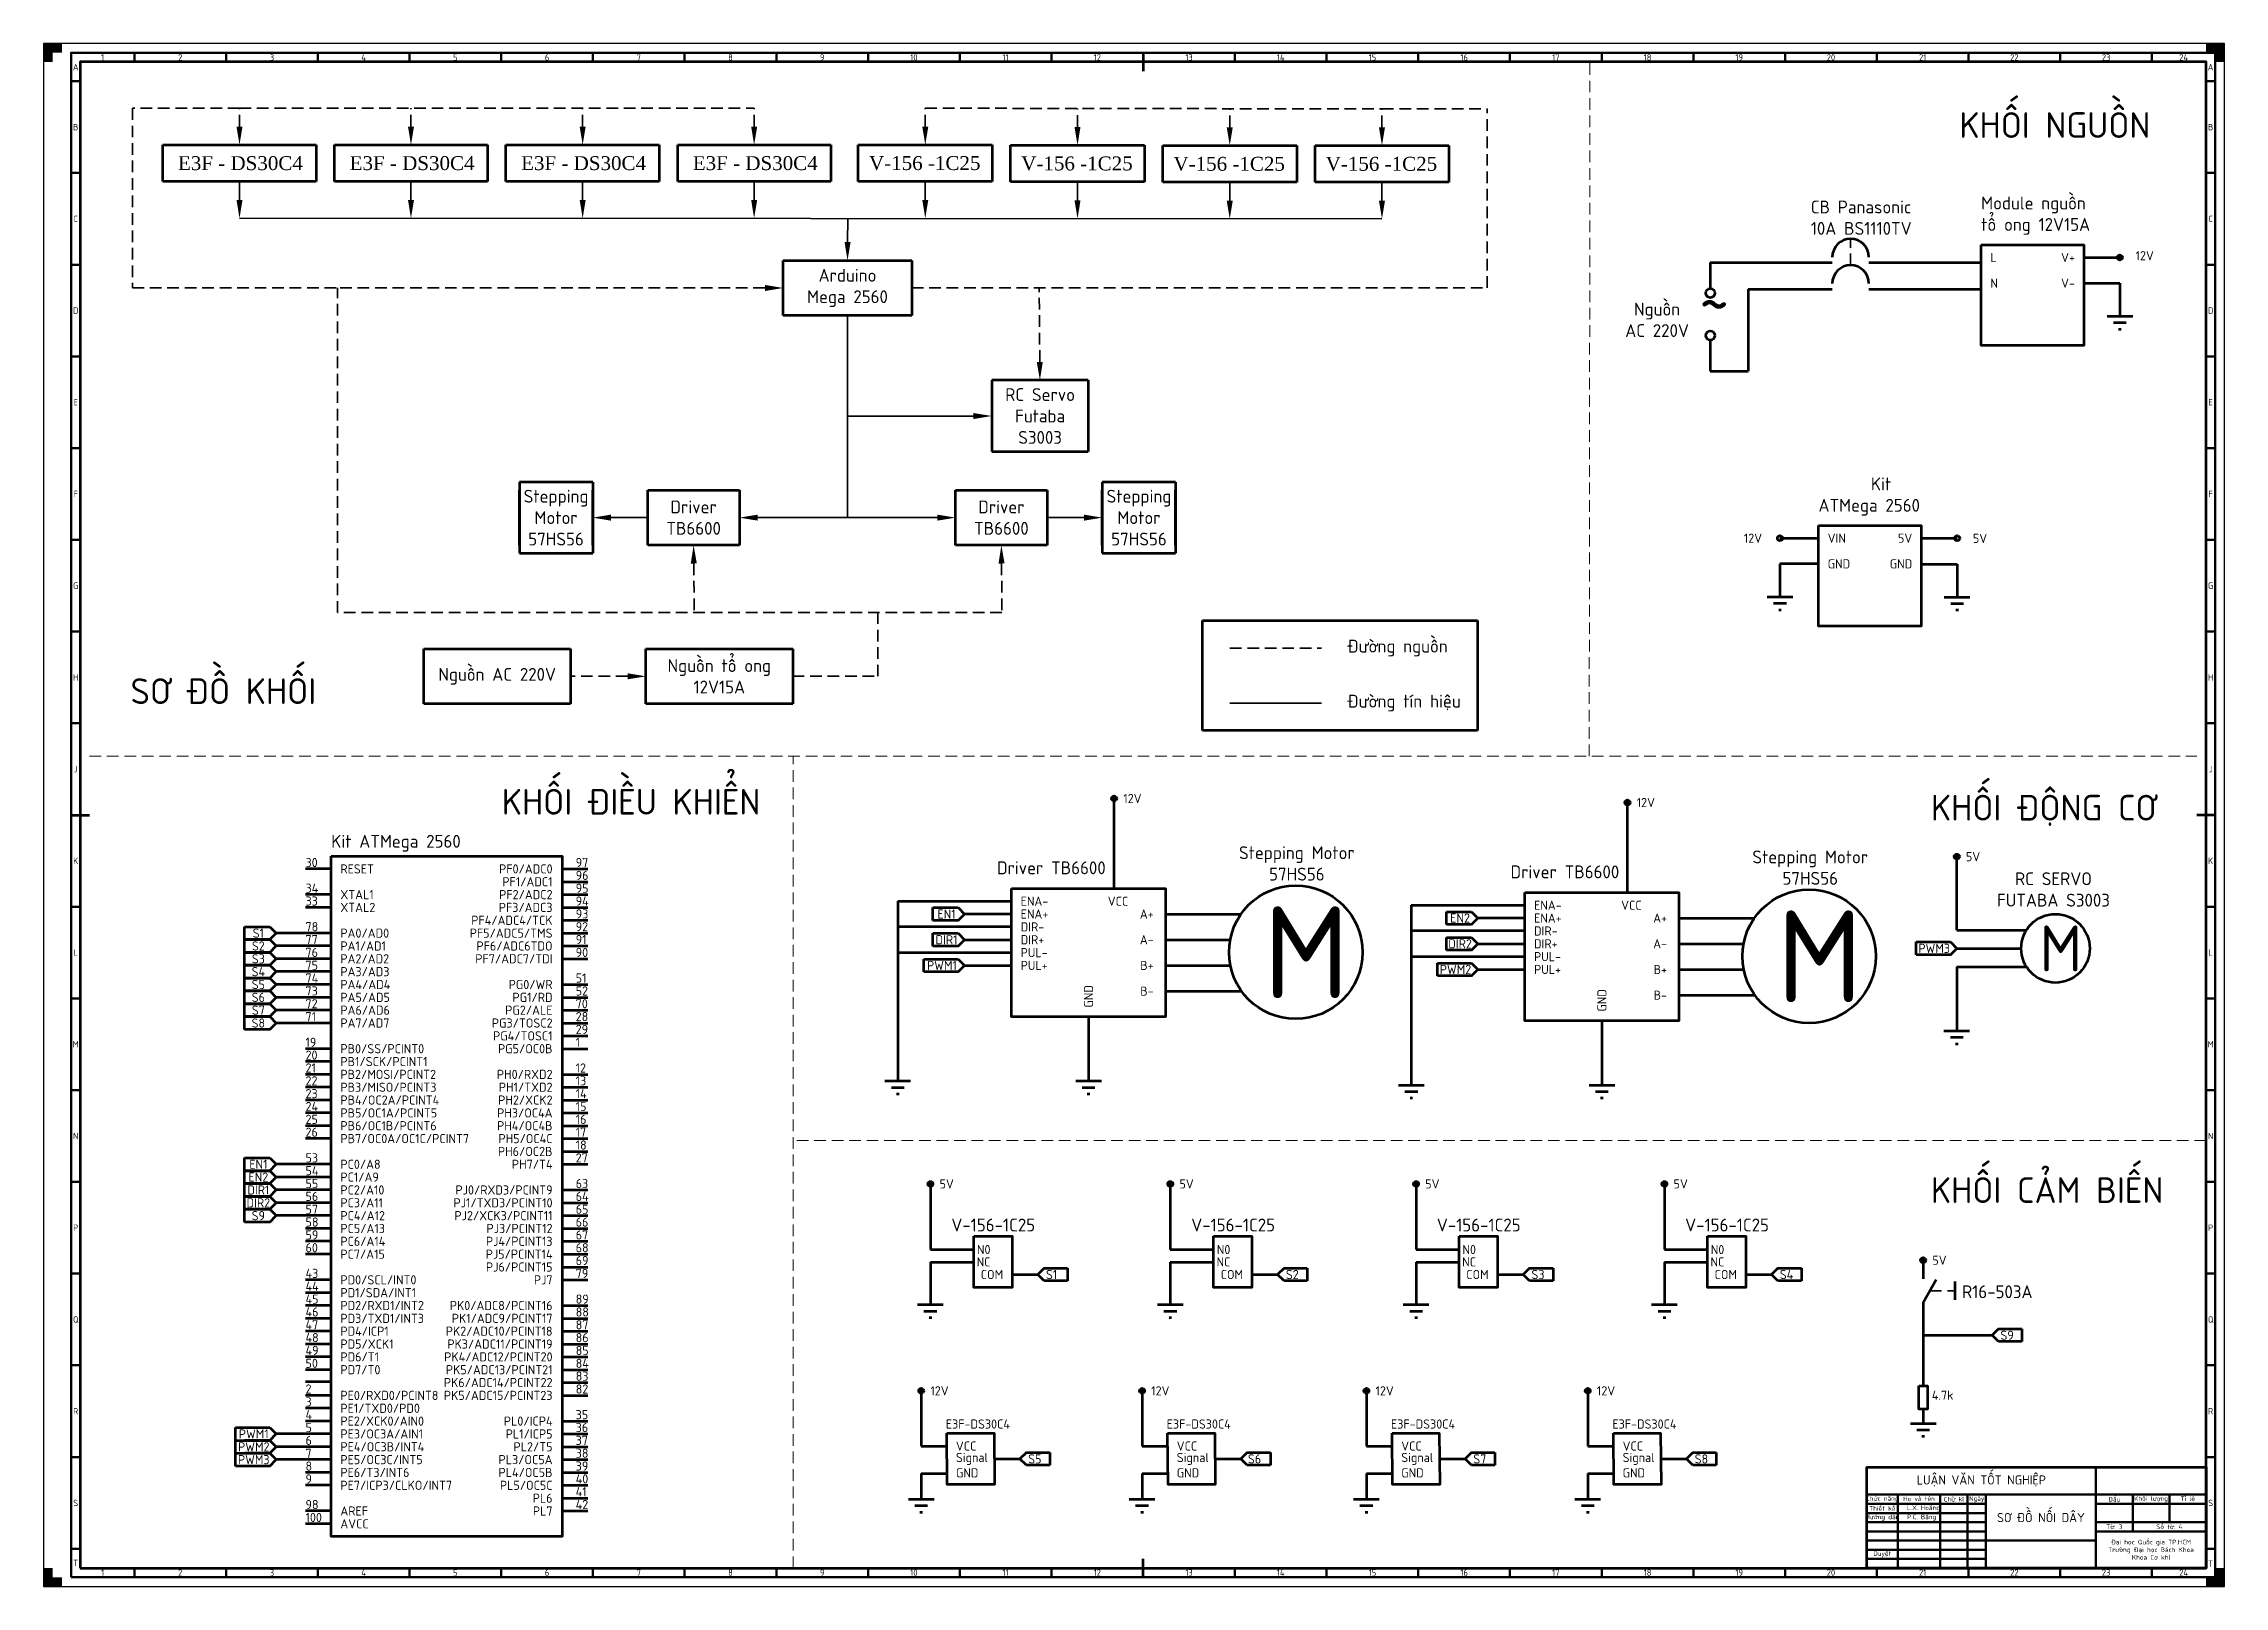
# Model space of a CAD drawing. Header units: millimetres. Extents: x -3609 to 4008, y -1340 to 6855.
# Drawn here: x 0 to 1189, y 0 to 841 of the extents above; entities that cross this region are included whole.
import ezdxf
from ezdxf import colors
from ezdxf.entities.mleader import LeaderData, LeaderLine
from ezdxf.math import Vec2, Vec3

# ---------------------------------------------------------------- set-up
doc = ezdxf.new("R2010")
doc.units = ezdxf.units.MM
doc.header["$LTSCALE"] = 0.25
doc.linetypes.add('DASHEDX2', pattern=[38.1, 25.4, -12.7])
doc.layers.get('0').update_dxf_attribs({"lineweight": 70})
for name, color, linetype, lineweight in [('Frame 0.5', 170, 'Continuous', 50), ('Frame 1', 10, 'Continuous', 100), ('Hidden', 4, 'DASHEDX2', 35), ('Separate', 4, 'DASHEDX2', 20), ('Text', 2, 'Continuous', 35), ('Thin', 20, 'Continuous', 35)]:
    doc.layers.add(name, color=color, linetype=linetype, lineweight=lineweight)
doc.styles.get("Standard").update_dxf_attribs({"font": 'arial.ttf', "width": 1.0001})
doc.styles.add('TCVN', font='')
doc.styles.get('TCVN').set_extended_font_data('TCVN 7284')

msp = doc.modelspace()

# ---------------------------------------------------------------- texts
at = {"lineweight": 0, "insert": (902.7, 710.7), "char_height": 25, "attachment_point": 1, "style": 'TCVN'}
msp.add_mtext_dynamic_manual_height_columns('~', width=21.365, gutter_width=25, heights=[0], dxfattribs=at)
at = {"attachment_point": 1, "style": 'TCVN'}
for width, insert, char_height in [(50, (665.2, 370.7), 50), (50, (945.1, 368.5), 50), (29.641, (1088.2, 360.3), 25)]:
    msp.add_mtext_dynamic_manual_height_columns('M', width=width, gutter_width=25, heights=[0], dxfattribs=dict(at, insert=insert, char_height=char_height))
at = {"layer": 'Text', "style": 'TCVN'}
for s, width, gutter_width, heights, insert, char_height, attachment_point in [('\\pxqc;1', 34.5, 17.5, [0], (32.2, 833.5), 3.5, 5), ('\\pxqc;2', 50, 17.5, [0], (74.5, 833.5), 3.5, 5), ('\\pxqc;3', 50, 17.5, [0], (124.5, 833.5), 3.5, 5), ('\\pxqc;4', 50, 17.5, [0], (174.5, 833.5), 3.5, 5), ('\\pxqc;5', 50, 17.5, [0], (224.5, 833.5), 3.5, 5), ('\\pxqc;6', 50, 17.5, [0], (274.5, 833.5), 3.5, 5), ('\\pxqc;7', 50, 17.5, [0], (324.5, 833.5), 3.5, 5), ('\\pxqc;8', 50, 17.5, [0], (374.5, 833.5), 3.5, 5), ('\\pxqc;9', 50, 17.5, [0], (424.5, 833.5), 3.5, 5), ('\\pxqc;10', 50, 17.5, [0], (474.5, 833.5), 3.5, 5), ('\\pxqc;11', 50, 17.5, [0], (524.5, 833.5), 3.5, 5), ('\\pxqc;12', 50, 17.5, [0], (574.5, 833.5), 3.5, 5), ('\\pxqc;13', 50, 17.5, [0], (624.5, 833.5), 3.5, 5), ('\\pxqc;14', 50, 17.5, [0], (674.5, 833.5), 3.5, 5), ('\\pxqc;15', 50, 17.5, [0], (724.5, 833.5), 3.5, 5), ('\\pxqc;16', 50, 17.5, [0], (774.5, 833.5), 3.5, 5), ('\\pxqc;17', 50, 17.5, [0], (824.5, 833.5), 3.5, 5), ('\\pxqc;18', 50, 17.5, [0], (874.5, 833.5), 3.5, 5), ('\\pxqc;19', 50, 17.5, [0], (924.5, 833.5), 3.5, 5), ('\\pxqc;20', 50, 17.5, [0], (974.5, 833.5), 3.5, 5), ('\\pxqc;21', 50, 17.5, [0], (1024.5, 833.5), 3.5, 5), ('\\pxqc;22', 50, 17.5, [0], (1074.5, 833.5), 3.5, 5), ('\\pxqc;23', 50, 17.5, [0], (1124.5, 833.5), 3.5, 5), ('\\pxqc;24', 34.5, 17.5, [0], (1166.8, 833.5), 3.5, 5), ('\\pxqc;A', 5, 17.5, [0], (17.5, 828.2), 3.5, 5), ('\\pxqc;A', 5, 17.5, [0], (1181.5, 828.2), 3.5, 5), ('KHỐI NGUỒN', 156.033, 25, [0], (1044.5, 796.6), 14, 4), ('\\pxqc;B', 5, 17.5, [0], (17.5, 795.5), 3.5, 5), ('\\pxqc;B', 5, 17.5, [0], (1181.5, 795.5), 3.5, 5), ('{\\fTimes New Roman|b0|i0|c0|p18;\\H1.08333x;E3F - DS30C4}', 72.644, 25, [0], (107.3, 775.8), 7, 5), ('{\\fTimes New Roman|b0|i0|c0|p18;\\H1.08333x;E3F - DS30C4}', 72.644, 25, [0], (200.9, 775.8), 7, 5), ('{\\fTimes New Roman|b0|i0|c0|p18;\\H1.08333x;E3F - DS30C4}', 72.644, 25, [0], (294.4, 775.8), 7, 5), ('{\\fTimes New Roman|b0|i0|c0|p18;\\H1.08333x;E3F - DS30C4}', 72.644, 25, [0], (388, 775.8), 7, 5), ('{\\fTimes New Roman|b0|i0|c0|p18;\\H1.08333x;V-156 -1C25}', 82.702, 25, [0], (480.4, 775.8), 7, 5), ('{\\fTimes New Roman|b0|i0|c0|p18;\\H1.08333x;V-156 -1C25}', 82.702, 25, [0], (563.4, 775.6), 7, 5), ('{\\fTimes New Roman|b0|i0|c0|p18;\\H1.08333x;V-156 -1C25}', 82.702, 25, [0], (646.4, 775.4), 7, 5), ('{\\fTimes New Roman|b0|i0|c0|p18;\\H1.08333x;V-156 -1C25}', 82.702, 25, [0], (729.4, 775.4), 7, 5), ('CB Panasonic \\P10A BS1110TV', 111.195, 25, [0], (963.5, 746.1), 7, 4), ('Module nguồn tổ ong 12V15A', 68.194, 25, [0], (1056.4, 747.2), 7, 4), ('\\pxqc;C', 5, 17.5, [0], (17.5, 745.5), 3.5, 5), ('\\pxqc;C', 5, 17.5, [0], (1181.5, 745.5), 3.5, 5), ('\\pxi1;L', 23.112, 25, [0], (1056.4, 724.4), 5, 4), ('\\pxi1,qr;V+', 23.112, 25, [0], (1084.4, 724.4), 5, 4), ('\\pxi1;12V', 23.112, 25, [0], (1135.6, 725.4), 5, 4), ('Arduino\\PMega 2560', 70, 25, [0], (438.3, 707.8), 7, 5), ('Nguồn AC 220V', 40, 25, [0], (879.7, 690.4), 7, 5), ('\\pxi1;N', 30.918, 25, [0], (1056.4, 710.4), 5, 4), ('\\pxi1,qr;V-', 23.112, 25, [0], (1084.4, 710.4), 5, 4), ('\\pxqc;D', 5, 17.5, [0], (17.5, 695.5), 3.5, 5), ('\\pxqc;D', 5, 17.5, [0], (1181.5, 695.5), 3.5, 5), ('\\pxqc;E', 5, 17.5, [0], (17.5, 645.5), 3.5, 5), ('RC Servo Futaba S3003', 40, 25, [0], (543.3, 638), 7, 5), ('\\pxqc;E', 5, 17.5, [0], (1181.5, 645.5), 3.5, 5), ('\\pxqc;F', 5, 17.5, [0], (17.5, 595.5), 3.5, 5), ('Stepping Motor 57HS56', 40, 25, [0], (279.4, 582.6), 7, 5), ('Stepping Motor 57HS56', 40, 25, [0], (597.2, 582.6), 7, 5), ('\\pxqc;Kit\\P\\pq*;ATMega 2560', 68.194, 25, [0], (967.7, 594.1), 7, 4), ('\\pxqc;F', 5, 17.5, [0], (1181.5, 595.5), 3.5, 5), ('Driver\\PTB6600', 113.431, 25, [0], (354.4, 582.6), 7, 5), ('Driver\\PTB6600', 113.431, 25, [0], (522.2, 582.6), 7, 5), ('\\pxi1;12V', 23.112, 25, [0], (922, 571.4), 5, 4), ('\\pxi1;VIN', 23.112, 25, [0], (967.7, 571.4), 5, 4), ('\\pxi1,qr;5V', 23.112, 25, [0], (995.7, 571.4), 5, 4), ('\\pxi1;5V', 23.112, 25, [0], (1046.9, 571.3), 5, 4), ('\\pxi1;GND', 30.918, 25, [0], (967.7, 557.4), 5, 4), ('\\pxi1,qr;GND', 23.112, 25, [0], (995.7, 557.4), 5, 4), ('\\pxqc;G', 5, 17.5, [0], (17.5, 545.5), 3.5, 5), ('\\pxqc;G', 5, 17.5, [0], (1181.5, 545.5), 3.5, 5), ('\\pxi2;Đường nguồn', 89.118, 25, [0], (696.8, 511.5), 7, 4), ('SƠ ĐỒ KHỐI', 156.033, 25, [0], (47.4, 488), 14, 4), ('Nguồn AC 220V', 80, 25, [0], (247.3, 496.1), 7, 5), ('Nguồn tổ ong 12V15A', 80, 25, [0], (368.4, 496.1), 7, 5), ('\\pxqc;H', 5, 17.5, [0], (17.5, 495.5), 3.5, 5), ('\\pxqc;H', 5, 17.5, [0], (1181.5, 495.5), 3.5, 5), ('\\pxi2;Đường tín hiệu', 89.118, 25, [0], (696.8, 481.5), 7, 4), ('\\pxqc;J', 5, 17.5, [0], (17.5, 445.5), 3.5, 5), ('KHỐI ĐIỀU KHIỂN', 181.6, 25, [0], (249.8, 427.7), 14, 4), ('KHỐI ĐỘNG CƠ', 182.652, 25, [0], (1029, 423), 14, 4), ('\\pxqc;J', 5, 17.5, [0], (1181.5, 445.5), 3.5, 5), ('\\pxi1;12V', 23.112, 25, [0], (583.7, 429.5), 5, 4), ('\\pxi1;12V', 23.112, 25, [0], (863.6, 427.3), 5, 4), ('Kit ATMega 2560', 107.868, 25, [1.1], (156.8, 405.1), 7, 4), ('\\pxqc;K', 5, 17.5, [0], (17.5, 395.5), 3.5, 5), ('30', 12.91, 25, [5], (142.8, 394.6), 5, 4), ('\\pxi1;RESET', 26.929, 25, [0], (156.8, 391.1), 5, 4), ('\\pxi1,qr;PF0/ADC0', 58.376, 25, [0], (219.1, 391.1), 5, 4), ('97', 12.91, 25, [5], (290.1, 394.6), 5, 4), ('Driver TB6600', 65.752, 25, [19.8], (519.8, 391.7), 7, 4), ('\\pxqc;Stepping Motor\\P57HS56', 102.178, 25, [19.8], (632.2, 394.1), 7, 4), ('Driver TB6600', 65.752, 25, [19.8], (799.8, 389.5), 7, 4), ('\\pxqc;Stepping Motor\\P57HS56', 102.178, 25, [19.8], (912.1, 391.8), 7, 4), ('\\pxi1;5V', 15.096, 25, [1.45], (1043.1, 397.8), 5, 4), ('\\pxqc;K', 5, 17.5, [0], (1181.5, 395.5), 3.5, 5), ('34', 12.91, 25, [5], (142.8, 380.6), 5, 4), ('\\pxi1,qr;PF1/ADC1', 58.376, 25, [0], (219.1, 384.1), 5, 4), ('96', 12.91, 25, [5], (290.1, 387.6), 5, 4), ('95', 12.91, 25, [5], (290.1, 380.6), 5, 4), ('\\pxqc;RC SERVO \\PFUTABA S3003', 111.195, 25, [0], (1040.2, 379.9), 7, 4), ('33', 12.91, 25, [5], (142.8, 373.6), 5, 4), ('\\pxi1;XTAL1', 26.929, 25, [0], (156.8, 377.1), 5, 4), ('\\pxi1;XTAL2', 26.929, 25, [1.1], (156.8, 370.1), 5, 4), ('\\pxi1,qr;PF3/ADC3', 58.376, 25, [0], (219.1, 370.1), 5, 4), ('\\pxi1,qr;PF2/ADC2', 58.376, 25, [0], (219.1, 377.1), 5, 4), ('94', 12.91, 25, [5], (290.1, 373.6), 5, 4), ('93', 12.91, 25, [5], (290.1, 366.6), 5, 4), ('\\pxqc;EN1', 11.75, 25, [3.9], (486.4, 366.5), 5, 4), ('\\pxi1;ENA-', 23.112, 25, [0], (527.7, 373.5), 5, 4), ('\\pxi1;ENA+', 23.112, 25, [0], (527.7, 366.5), 5, 4), ('VCC', 5, 25, [0], (580.2, 373.5), 5, 4), ('\\pxi1,qr;A+', 35.523, 25, [2.09], (569.7, 366.5), 5, 4), ('\\pxi1;ENA-', 23.112, 25, [0], (807.6, 371.3), 5, 4), ('VCC', 5, 25, [0], (860.1, 371.3), 5, 4), ('\\pxqc;S1', 11.75, 25, [3.9], (111.2, 356.1), 5, 4), ('78', 12.91, 25, [5], (142.8, 359.6), 5, 4), ('\\pxi1;PA0/AD0', 34.415, 25, [0], (156.8, 356.1), 5, 4), ('\\pxi1,qr;PF5/ADC5/TMS', 58.376, 25, [0], (219.1, 356.1), 5, 4), ('\\pxi1,qr;PF4/ADC4/TCK', 58.376, 25, [0], (219.1, 363.1), 5, 4), ('92', 12.91, 25, [5], (290.1, 359.6), 5, 4), ('\\pxi1;DIR-', 23.112, 25, [0], (527.7, 359.5), 5, 4), ('\\pxqc;EN2', 11.75, 25, [3.9], (766.4, 364.3), 5, 4), ('\\pxi1;ENA+', 23.112, 25, [0], (807.6, 364.3), 5, 4), ('\\pxi1;DIR-', 23.112, 25, [0], (807.6, 357.3), 5, 4), ('\\pxi1,qr;A+', 35.523, 25, [2.09], (849.6, 364.3), 5, 4), ('\\pxqc;L', 5, 17.5, [0], (17.5, 345.5), 3.5, 5), ('\\pxqc;S2', 11.75, 25, [3.9], (111.2, 349.1), 5, 4), ('77', 12.91, 25, [5], (142.8, 352.6), 5, 4), ('76', 12.91, 25, [5], (142.8, 345.6), 5, 4), ('\\pxi1;PA1/AD1', 34.415, 25, [0], (156.8, 349.1), 5, 4), ('\\pxi1,qr;PF6/ADC6TDO', 58.376, 25, [0], (219.1, 349.1), 5, 4), ('91', 12.91, 25, [5], (290.1, 352.6), 5, 4), ('90', 12.91, 25, [5], (290.1, 345.6), 5, 4), ('\\pxqc;DIR1', 11.75, 25, [3.9], (486.4, 352.5), 5, 4), ('\\pxi1;DIR+', 23.112, 25, [0], (527.7, 352.5), 5, 4), ('\\pxi1;PUL-', 23.112, 25, [0], (527.7, 345.5), 5, 4), ('\\pxi1,qr;A-', 35.523, 25, [2.09], (569.7, 352.5), 5, 4), ('\\pxqc;DIR2', 11.75, 25, [3.9], (766.4, 350.3), 5, 4), ('\\pxi1;DIR+', 23.112, 25, [0], (807.6, 350.3), 5, 4), ('\\pxi1;PUL-', 23.112, 25, [0], (807.6, 343.3), 5, 4), ('\\pxi1,qr;A-', 35.523, 25, [2.09], (849.6, 350.3), 5, 4), ('\\pxqc;PWM3', 11.75, 25, [3.9], (1024.9, 347.8), 5, 4), ('\\pxqc;L', 5, 17.5, [0], (1181.5, 345.5), 3.5, 5), ('\\pxqc;S4', 11.75, 25, [3.9], (111.2, 335.1), 5, 4), ('\\pxqc;S3', 11.75, 25, [3.9], (111.2, 342.1), 5, 4), ('75', 12.91, 25, [5], (142.8, 338.6), 5, 4), ('74', 12.91, 25, [5], (142.8, 331.6), 5, 4), ('\\pxi1;PA2/AD2', 34.415, 25, [0], (156.8, 342.1), 5, 4), ('\\pxi1;PA3/AD3', 34.415, 25, [0], (156.8, 335.1), 5, 4), ('\\pxi1,qr;PF7/ADC7/TDI', 58.376, 25, [0], (219.1, 342.1), 5, 4), ('51', 12.91, 25, [5], (290.1, 331.6), 5, 4), ('\\pxqc;PWM1', 11.75, 25, [3.9], (483.9, 338.5), 5, 4), ('\\pxi1;PUL+', 23.112, 25, [0], (527.7, 338.5), 5, 4), ('\\pxi1,qr;B+', 35.523, 25, [2.09], (569.7, 338.5), 5, 4), ('\\pxqc;PWM2', 11.75, 25, [3.9], (763.9, 336.3), 5, 4), ('\\pxi1;PUL+', 23.112, 25, [0], (807.6, 336.3), 5, 4), ('\\pxi1,qr;B+', 35.523, 25, [2.09], (849.6, 336.3), 5, 4), ('\\pxqc;S5', 11.75, 25, [3.9], (111.2, 328.1), 5, 4), ('\\pxqc;S6', 11.75, 25, [3.9], (111.2, 321.1), 5, 4), ('73', 12.91, 25, [5], (142.8, 324.6), 5, 4), ('\\pxi1;PA4/AD4', 34.415, 25, [0], (156.8, 328.1), 5, 4), ('\\pxi1;PA5/AD5', 34.415, 25, [0], (156.8, 321.1), 5, 4), ('\\pxi1,qr;PG0/WR', 58.376, 25, [0], (219.1, 328.1), 5, 4), ('\\pxi1,qr;PG1/RD', 58.376, 25, [0], (219.1, 321.1), 5, 4), ('52', 12.91, 25, [5], (290.1, 324.6), 5, 4), ('\\pxi1,qr;B-', 35.523, 25, [2.09], (569.7, 324.5), 5, 4), ('\\pxi1,qr;B-', 35.523, 25, [2.09], (849.6, 322.3), 5, 4), ('\\pxqc;S8', 11.75, 25, [3.9], (111.2, 307.1), 5, 4), ('\\pxqc;S7', 11.75, 25, [3.9], (111.2, 314.1), 5, 4), ('72', 12.91, 25, [5], (142.8, 317.6), 5, 4), ('71', 12.91, 25, [5], (142.8, 310.6), 5, 4), ('\\pxi1;PA6/AD6', 34.415, 25, [0], (156.8, 314.1), 5, 4), ('\\pxi1;PA7/AD7', 34.415, 25, [0], (156.8, 307.1), 5, 4), ('\\pxi1,qr;PG3/TOSC2', 58.376, 25, [0], (219.1, 307.1), 5, 4), ('\\pxi1,qr;PG2/ALE', 58.376, 25, [0], (219.1, 314.1), 5, 4), ('70', 12.91, 25, [5], (290.1, 317.6), 5, 4), ('28', 12.91, 25, [5], (290.1, 310.6), 5, 4), ('\\pxqc;M', 5, 17.5, [0], (17.5, 295.5), 3.5, 5), ('19', 12.91, 25, [5], (142.8, 296.6), 5, 4), ('\\pxi1,qr;PG4/TOSC1', 58.376, 25, [0], (219.1, 300.1), 5, 4), ('1', 12.91, 25, [5], (290.1, 296.6), 5, 4), ('29', 12.91, 25, [5], (290.1, 303.6), 5, 4), ('\\pxqc;M', 5, 17.5, [0], (1181.5, 295.5), 3.5, 5), ('20', 12.91, 25, [5], (142.8, 289.6), 5, 4), ('\\pxi1;PB0/SS/PCINT0', 58.376, 25, [0], (156.8, 293.1), 5, 4), ('\\pxi1;PB1/SCK/PCINT1', 58.376, 25, [0], (156.8, 286.1), 5, 4), ('\\pxi1,qr;PG5/OC0B', 58.376, 25, [0], (219.1, 293.1), 5, 4), ('21', 12.91, 25, [5], (142.8, 282.6), 5, 4), ('22', 12.91, 25, [5], (142.8, 275.6), 5, 4), ('\\pxi1;PB2/MOSI/PCINT2', 58.376, 25, [0], (156.8, 279.1), 5, 4), ('\\pxi1;PB3/MISO/PCINT3', 58.376, 25, [0], (156.8, 272.1), 5, 4), ('\\pxi1,qr;PH0/RXD2', 58.376, 25, [0], (219.1, 279.1), 5, 4), ('\\pxi1,qr;PH1/TXD2', 58.376, 25, [0], (219.1, 272.1), 5, 4), ('12', 12.91, 25, [5], (290.1, 282.6), 5, 4), ('13', 12.91, 25, [5], (290.1, 275.6), 5, 4), ('23', 12.91, 25, [5], (142.8, 268.6), 5, 4), ('24', 12.91, 25, [5], (142.8, 261.6), 5, 4), ('\\pxi1;PB4/OC2A/PCINT4', 62.583, 25, [0], (156.8, 265.1), 5, 4), ('\\pxi1,qr;PH2/XCK2', 58.376, 25, [0], (219.1, 265.1), 5, 4), ('14', 12.91, 25, [5], (290.1, 268.6), 5, 4), ('15', 12.91, 25, [5], (290.1, 261.6), 5, 4), ('25', 12.91, 25, [5], (142.8, 254.6), 5, 4), ('26', 12.91, 25, [5], (142.8, 247.6), 5, 4), ('\\pxi1;PB5/OC1A/PCINT5', 62.583, 25, [0], (156.8, 258.1), 5, 4), ('\\pxi1;PB6/OC1B/PCINT6', 62.583, 25, [0], (156.8, 251.1), 5, 4), ('\\pxi1,qr;PH3/OC4A', 58.376, 25, [0], (219.1, 258.1), 5, 4), ('\\pxi1,qr;PH4/OC4B', 58.376, 25, [0], (219.1, 251.1), 5, 4), ('16', 12.91, 25, [5], (290.1, 254.6), 5, 4), ('17', 12.91, 25, [5], (290.1, 247.6), 5, 4), ('\\pxqc;N', 5, 17.5, [0], (17.5, 245.5), 3.5, 5), ('\\pxi1;PB7/OC0A/OC1C/PCINT7', 76.702, 25, [0], (156.8, 244.1), 5, 4), ('\\pxi1,qr;PH6/OC2B', 58.376, 25, [0], (219.1, 237.1), 5, 4), ('\\pxi1,qr;PH5/OC4C', 58.376, 25, [0], (219.1, 244.1), 5, 4), ('18', 12.91, 25, [5], (290.1, 240.6), 5, 4), ('\\pxqc;N', 5, 17.5, [0], (1181.5, 245.5), 3.5, 5), ('\\pxqc;EN1', 11.75, 25, [3.9], (111.2, 230.1), 5, 4), ('53', 12.91, 25, [5], (142.8, 233.6), 5, 4), ('54', 12.91, 25, [5], (142.8, 226.6), 5, 4), ('\\pxi1;PC0/A8', 29.261, 25, [0], (156.8, 230.1), 5, 4), ('\\pxi1,qr;PH7/T4', 58.376, 25, [0], (219.1, 230.1), 5, 4), ('27', 12.91, 25, [5], (290.1, 233.6), 5, 4), ('KHỐI CẢM BIẾN', 125.7, 25, [6.69], (1029, 216), 14, 4), ('\\pxqc;DIR1', 11.75, 25, [3.9], (111.2, 216.1), 5, 4), ('\\pxqc;EN2', 11.75, 25, [3.9], (111.2, 223.1), 5, 4), ('55', 12.91, 25, [5], (142.8, 219.6), 5, 4), ('56', 12.91, 25, [5], (142.8, 212.6), 5, 4), ('\\pxi1;PC1/A9', 29.261, 25, [0], (156.8, 223.1), 5, 4), ('\\pxi1;PC2/A10', 30.969, 25, [0.733], (156.8, 216.1), 5, 4), ('\\pxi1,qr;PJ0/RXD3/PCINT9', 58.376, 25, [0], (219.1, 216.1), 5, 4), ('63', 12.91, 25, [5], (290.1, 219.6), 5, 4), ('64', 12.91, 25, [5], (290.1, 212.6), 5, 4), ('\\pxi1;5V', 15.096, 25, [1.45], (483.5, 219.4), 5, 4), ('\\pxi1;5V', 15.096, 25, [1.45], (614.3, 219.4), 5, 4), ('\\pxi1;5V', 15.096, 25, [1.45], (748.3, 219.4), 5, 4), ('\\pxi1;5V', 15.096, 25, [1.45], (883.7, 219.4), 5, 4), ('\\pxqc;DIR2', 11.75, 25, [3.9], (111.2, 209.1), 5, 4), ('\\pxqc;S9', 11.75, 25, [3.9], (111.2, 202.1), 5, 4), ('57', 12.91, 25, [5], (142.8, 205.6), 5, 4), ('\\pxi1;PC3/A11', 30.542, 25, [0.306], (156.8, 209.1), 5, 4), ('\\pxi1;PC4/A12', 31.823, 25, [2.01], (156.8, 202.1), 5, 4), ('\\pxi1,qr;PJ1/TXD3/PCINT10', 58.376, 25, [0], (219.1, 209.1), 5, 4), ('\\pxi1,qr;PJ2/XCK3/PCINT11', 58.376, 25, [0], (219.1, 202.1), 5, 4), ('65', 12.91, 25, [5], (290.1, 205.6), 5, 4), ('\\pxqc;P', 5, 17.5, [0], (17.5, 195.5), 3.5, 5), ('58', 12.91, 25, [5], (142.8, 198.6), 5, 4), ('59', 12.91, 25, [5], (142.8, 191.6), 5, 4), ('\\pxi1;PC5/A13', 32.037, 25, [0], (156.8, 195.1), 5, 4), ('\\pxi1;PC6/A14', 32.464, 25, [0], (156.8, 188.1), 5, 4), ('\\pxi1,qr;PJ4/PCINT13', 58.376, 25, [0], (219.1, 188.1), 5, 4), ('\\pxi1,qr;PJ3/PCINT12', 58.376, 25, [0], (219.1, 195.1), 5, 4), ('66', 12.91, 25, [5], (290.1, 198.6), 5, 4), ('67', 12.91, 25, [5], (290.1, 191.6), 5, 4), ('V-156-1C25', 35.209, 25, [0], (494.9, 197), 7, 4), ('V-156-1C25', 35.209, 25, [0], (625.7, 197), 7, 4), ('V-156-1C25', 35.209, 25, [0], (759.6, 197), 7, 4), ('V-156-1C25', 35.209, 25, [0], (895, 197), 7, 4), ('\\pxqc;P', 5, 17.5, [0], (1181.5, 195.5), 3.5, 5), ('60', 12.91, 25, [5], (142.8, 184.6), 5, 4), ('\\pxi1;PC7/A15', 31.183, 25, [0.306], (156.8, 181.1), 5, 4), ('\\pxi1,qr;PJ5/PCINT14', 58.376, 25, [0], (219.1, 181.1), 5, 4), ('68', 12.91, 25, [5], (290.1, 184.6), 5, 4), ('69', 12.91, 25, [5], (290.1, 177.6), 5, 4), ('\\pxi1,qr;NC', 9.146, 25, [3.56], (507.1, 176.9), 5, 4), ('\\pxi1,qr;N0', 9.146, 25, [3.56], (507.1, 183.6), 5, 4), ('\\pxi1,qr;NC', 9.146, 25, [3.56], (637.9, 176.9), 5, 4), ('\\pxi1,qr;N0', 9.146, 25, [3.56], (637.9, 183.6), 5, 4), ('\\pxi1,qr;NC', 9.146, 25, [3.56], (771.8, 176.9), 5, 4), ('\\pxi1,qr;N0', 9.146, 25, [3.56], (771.8, 183.6), 5, 4), ('\\pxi1,qr;NC', 9.146, 25, [3.56], (907.2, 176.9), 5, 4), ('\\pxi1,qr;N0', 9.146, 25, [3.56], (907.2, 183.6), 5, 4), ('\\pxi1;5V', 15.096, 25, [1.45], (1024.8, 177.8), 5, 4), ('43', 12.91, 25, [5], (142.8, 170.6), 5, 4), ('\\pxi1;PD0/SCL/INT0', 53.705, 25, [0], (156.8, 167.1), 5, 4), ('\\pxi1,qr;PJ6/PCINT15', 58.376, 25, [0], (219.1, 174.1), 5, 4), ('\\pxi1,qr;PJ7', 58.376, 25, [0], (219.1, 167.1), 5, 4), ('79', 12.91, 25, [5], (290.1, 170.6), 5, 4), ('\\pxi1,qr;COM', 9.146, 25, [3.56], (514, 170), 5, 4), ('S1', 6.054, 25, [3.9], (546.5, 170), 5, 4), ('\\pxi1,qr;COM', 9.146, 25, [3.56], (644.8, 170), 5, 4), ('S2', 6.054, 25, [3.9], (677.3, 170), 5, 4), ('\\pxi1,qr;COM', 9.146, 25, [3.56], (778.7, 170), 5, 4), ('S3', 6.054, 25, [3.9], (811.2, 170), 5, 4), ('\\pxi1,qr;COM', 9.146, 25, [3.56], (914.1, 170), 5, 4), ('S4', 6.054, 25, [3.9], (946.6, 170), 5, 4), ('44', 12.91, 25, [5], (142.8, 163.6), 5, 4), ('45', 12.91, 25, [5], (142.8, 156.6), 5, 4), ('\\pxi1;PD1/SDA/INT1', 52.845, 25, [0], (156.8, 160.1), 5, 4), ('\\pxi1;PD2/RXD1/INT2', 53.49, 25, [0], (156.8, 153.1), 5, 4), ('\\pxi1,qr;PK0/ADC8/PCINT16', 58.376, 25, [0], (219.1, 153.1), 5, 4), ('89', 12.91, 25, [5], (290.1, 156.6), 5, 4), ('R16-503A', 52.017, 25, [0], (1046, 160.6), 7, 4), ('\\pxqc;Q', 5, 17.5, [0], (17.5, 145.5), 3.5, 5), ('46', 12.91, 25, [5], (142.8, 149.6), 5, 4), ('47', 12.91, 25, [5], (142.8, 142.6), 5, 4), ('\\pxi1;PD3/TXD1/INT3', 56.714, 25, [0], (156.8, 146.1), 5, 4), ('\\pxi1,qr;PK1/ADC9/PCINT17', 58.376, 25, [0], (219.1, 146.1), 5, 4), ('88', 12.91, 25, [5], (290.1, 149.6), 5, 4), ('87', 12.91, 25, [5], (290.1, 142.6), 5, 4), ('\\pxqc;Q', 5, 17.5, [0], (1181.5, 145.5), 3.5, 5), ('48', 12.91, 25, [5], (142.8, 135.6), 5, 4), ('49', 12.91, 25, [5], (142.8, 128.6), 5, 4), ('\\pxi1;PD4/ICP1', 37.371, 25, [0], (156.8, 139.1), 5, 4), ('\\pxi1;PD5/XCK1', 41.239, 25, [0], (156.8, 132.1), 5, 4), ('\\pxi1,qr;PK2/ADC10/PCINT18', 58.376, 25, [0], (219.1, 139.1), 5, 4), ('\\pxi1,qr;PK3/ADC11/PCINT19', 58.376, 25, [0], (219.1, 132.1), 5, 4), ('86', 12.91, 25, [5], (290.1, 135.6), 5, 4), ('85', 12.91, 25, [5], (290.1, 128.6), 5, 4), ('S9', 6.054, 25, [3.9], (1066.9, 136.9), 5, 4), ('50', 12.91, 25, [5], (142.8, 121.6), 5, 4), ('\\pxi1;PD6/T1', 34.791, 25, [0], (156.8, 125.1), 5, 4), ('\\pxi1;PD7/T0', 35.866, 25, [0], (156.8, 118.1), 5, 4), ('\\pxi1,qr;PK4/ADC12/PCINT20', 58.376, 25, [0], (219.1, 125.1), 5, 4), ('\\pxi1,qr;PK5/ADC13/PCINT21', 58.376, 25, [0], (219.1, 118.1), 5, 4), ('84', 12.91, 25, [5], (290.1, 121.6), 5, 4), ('2', 12.91, 25, [5], (142.8, 107.6), 5, 4), ('\\pxi1,qr;PK6/ADC14/PCINT22', 58.376, 25, [0], (219.1, 111.1), 5, 4), ('83', 12.91, 25, [5], (290.1, 114.6), 5, 4), ('82', 12.91, 25, [5], (290.1, 107.6), 5, 4), ('\\pxi1;12V', 23.112, 25, [0], (478.5, 106.6), 5, 4), ('\\pxi1;12V', 23.112, 25, [0], (598.9, 106.6), 5, 4), ('\\pxi1;12V', 23.112, 25, [0], (721.2, 106.6), 5, 4), ('\\pxi1;12V', 23.112, 25, [0], (841.9, 106.6), 5, 4), ('\\pxqc;R', 5, 17.5, [0], (17.5, 95.5), 3.5, 5), ('3', 12.91, 25, [5], (142.8, 100.6), 5, 4), ('4', 12.91, 25, [5], (142.8, 93.6), 5, 4), ('\\pxi1;PE0/RXD0/PCINT8', 76.702, 25, [0], (156.8, 104.1), 5, 4), ('\\pxi1;PE1/TXD0/PD0', 76.702, 25, [0], (156.8, 97.1), 5, 4), ('\\pxi1,qr;PK5/ADC15/PCINT23', 58.376, 25, [0], (219.1, 104.1), 5, 4), ('35', 12.91, 25, [5], (290.1, 93.6), 5, 4), ('\\pxi1;4.7k', 15.096, 25, [1.45], (1024.5, 104.2), 5, 4), ('\\pxqc;R', 5, 17.5, [0], (1181.5, 95.5), 3.5, 5), ('\\pxqc;PWM1', 11.75, 25, [3.9], (108.7, 83.1), 5, 4), ('5', 12.91, 25, [5], (142.8, 86.6), 5, 4), ('\\pxi1;PE2/XCK0/AIN0', 76.702, 25, [0], (156.8, 90.1), 5, 4), ('\\pxi1;PE3/OC3A/AIN1', 76.702, 25, [0], (156.8, 83.1), 5, 4), ('\\pxi1,qr;PL0/ICP4', 58.376, 25, [0], (219.1, 90.1), 5, 4), ('\\pxi1,qr;PL1/ICP5', 58.376, 25, [0], (219.1, 83.1), 5, 4), ('36', 12.91, 25, [5], (290.1, 86.6), 5, 4), ('\\pxi1;E3F-DS30C4', 17.875, 25, [2.6], (486.9, 88.5), 5, 4), ('\\pxi1;E3F-DS30C4', 17.875, 25, [2.6], (607.3, 88.5), 5, 4), ('\\pxi1;E3F-DS30C4', 17.875, 25, [2.6], (729.6, 88.5), 5, 4), ('\\pxi1;E3F-DS30C4', 17.875, 25, [2.6], (850.3, 88.5), 5, 4), ('\\pxqc;PWM3', 11.75, 25, [3.9], (108.7, 69.1), 5, 4), ('\\pxqc;PWM2', 11.75, 25, [3.9], (108.7, 76.1), 5, 4), ('7', 12.91, 25, [5], (142.8, 72.6), 5, 4), ('6', 12.91, 25, [5], (142.8, 79.6), 5, 4), ('\\pxi1;PE4/OC3B/INT4', 76.702, 25, [0], (156.8, 76.1), 5, 4), ('\\pxi1;PE5/OC3C/INT5', 76.702, 25, [0], (156.8, 69.1), 5, 4), ('\\pxi1,qr;PL3/OC5A', 58.376, 25, [0], (219.1, 69.1), 5, 4), ('\\pxi1,qr;PL2/T5', 58.376, 25, [0], (219.1, 76.1), 5, 4), ('37', 12.91, 25, [5], (290.1, 79.6), 5, 4), ('38', 12.91, 25, [5], (290.1, 72.6), 5, 4), ('\\pxi1;VCC', 14.25, 25, [0], (492.4, 76.5), 5, 4), ('\\pxi1;Signal', 25.875, 25, [0], (492.4, 69.5), 5, 4), ('S5', 6.054, 25, [3.9], (536.8, 69.5), 5, 4), ('\\pxi1;VCC', 14.25, 25, [0], (612.8, 76.5), 5, 4), ('\\pxi1;Signal', 25.875, 25, [0], (612.8, 69.5), 5, 4), ('\\pxqc;S6', 6.054, 25, [3.9], (657.2, 69.5), 5, 4), ('\\pxi1;VCC', 14.25, 25, [0], (735.2, 76.5), 5, 4), ('\\pxi1;Signal', 25.875, 25, [0], (735.2, 69.5), 5, 4), ('S7', 6.054, 25, [3.9], (779.5, 69.5), 5, 4), ('\\pxi1;VCC', 14.25, 25, [0], (855.9, 76.5), 5, 4), ('\\pxi1;Signal', 25.875, 25, [0], (855.9, 69.5), 5, 4), ('S8', 6.054, 25, [3.9], (900.2, 69.5), 5, 4), ('8', 12.91, 25, [5], (142.8, 65.6), 5, 4), ('9', 12.91, 25, [5], (142.8, 58.6), 5, 4), ('\\pxi1;PE6/T3/INT6', 76.702, 25, [0], (156.8, 62.1), 5, 4), ('\\pxi1,qr;PL4/OC5B', 58.376, 25, [0], (219.1, 62.1), 5, 4), ('39', 12.91, 25, [5], (290.1, 65.6), 5, 4), ('40', 12.91, 25, [5], (290.1, 58.6), 5, 4), ('\\pxi1;GND', 14.25, 25, [0], (492.4, 61.9), 5, 4), ('\\pxi1;GND', 14.25, 25, [0], (612.8, 61.9), 5, 4), ('\\pxi1;GND', 14.25, 25, [0], (735.2, 61.9), 5, 4), ('\\pxi1;GND', 14.25, 25, [0], (855.9, 61.9), 5, 4), ('LUẬN VĂN TỐT NGHIỆP', 125, 25, [0], (1056.5, 57.5), 5, 5), ('\\pxi1;PE7/ICP3/CLKO/INT7', 76.702, 25, [0], (156.8, 55.1), 5, 4), ('\\pxi1,qr;PL5/OC5C', 58.376, 25, [0], (219.1, 55.1), 5, 4), ('\\pxi1,qr;PL6', 58.376, 25, [0], (219.1, 48.1), 5, 4), ('41', 12.91, 25, [5], (290.1, 51.6), 5, 4), ('Chức năng', 17, 25, [0], (1002.5, 47.5), 2.5, 5), ('Họ và tên', 23, 25, [0], (1022.5, 47.5), 2.5, 5), ('Chữ kí', 15, 25, [0], (1041.5, 47.5), 2.5, 5), ('Ngày', 10, 25, [0], (1054, 47.5), 2.5, 5), ('\\pxqc;Dấu', 20, 17.5, [0], (1129, 47.5), 2.5, 5), ('\\pxqc;Khối lượng', 20, 17.5, [0], (1149, 47.5), 2.5, 5), ('\\pxqc;Tỉ lệ', 20, 17.5, [0], (1169, 47.5), 2.5, 5), ('\\pxqc;S', 5, 17.5, [0], (17.5, 45.5), 3.5, 5), ('100', 12.91, 25, [5], (142.8, 37.6), 5, 4), ('98', 12.91, 25, [5], (142.8, 44.6), 5, 4), ('\\pxi1;AREF', 34.791, 25, [0], (156.8, 41.1), 5, 4), ('\\pxi1;AVCC', 34.791, 25, [0], (156.8, 34.1), 5, 4), ('\\pxi1,qr;PL7', 58.376, 25, [0], (219.1, 41.1), 5, 4), ('42', 12.91, 25, [5], (290.1, 44.6), 5, 4), ('Hướng dẫn', 17, 25, [0], (1002.5, 37.5), 2.5, 5), ('Thiết kế', 17, 25, [0], (1002.5, 42.5), 2.5, 5), ('\\pxi-3,l5,t5;L.X.^IHoằng', 23, 25, [0], (1011, 42.5), 2.5, 4), ('\\pxi-3,l5,ql,t5;P.C.^IBằng', 23, 25, [0], (1011, 37.5), 2.5, 4), ('SƠ ĐỒ NỐI DÂY', 60, 25, [0], (1089, 37.5), 5, 5), ('\\pxqc;S', 5, 17.5, [0], (1181.5, 45.5), 3.5, 5), ('Tờ: 3', 20, 17.5, [0], (1129, 32.5), 2.5, 5), ('Đại học Quốc gia TP.HCM\\PTrường Đại học Bách Khoa\\PKhoa Cơ khí', 60, 25, [0], (1149, 20), 2.5, 5), ('\\pxqc;Số tờ: 4', 40, 17.5, [0], (1159, 32.5), 2.5, 5), ('\\pxqc;T', 5, 17.5, [0], (17.5, 12.8), 3.5, 5), ('\\pxqc;Duyệt', 17, 25, [0], (1002.5, 17.5), 2.5, 5), ('\\pxqc;T', 5, 17.5, [0], (1181.5, 12.5), 3.5, 5), ('\\pxqc;1', 34.5, 17.5, [0], (32.2, 7.5), 3.5, 5), ('\\pxqc;2', 50, 17.5, [0], (74.5, 7.5), 3.5, 5), ('\\pxqc;3', 50, 17.5, [0], (124.5, 7.5), 3.5, 5), ('\\pxqc;4', 50, 17.5, [0], (174.5, 7.5), 3.5, 5), ('\\pxqc;5', 50, 17.5, [0], (224.5, 7.5), 3.5, 5), ('\\pxqc;6', 50, 17.5, [0], (274.5, 7.5), 3.5, 5), ('\\pxqc;7', 50, 17.5, [0], (324.5, 7.5), 3.5, 5), ('\\pxqc;8', 50, 17.5, [0], (374.5, 7.5), 3.5, 5), ('\\pxqc;9', 50, 17.5, [0], (424.5, 7.5), 3.5, 5), ('\\pxqc;10', 50, 17.5, [0], (474.5, 7.5), 3.5, 5), ('\\pxqc;11', 50, 17.5, [0], (524.5, 7.5), 3.5, 5), ('\\pxqc;12', 50, 17.5, [0], (574.5, 7.5), 3.5, 5), ('\\pxqc;13', 50, 17.5, [0], (624.5, 7.5), 3.5, 5), ('\\pxqc;14', 50, 17.5, [0], (674.5, 7.5), 3.5, 5), ('\\pxqc;15', 50, 17.5, [0], (724.5, 7.5), 3.5, 5), ('\\pxqc;16', 50, 17.5, [0], (774.5, 7.5), 3.5, 5), ('\\pxqc;17', 50, 17.5, [0], (824.5, 7.5), 3.5, 5), ('\\pxqc;18', 50, 17.5, [0], (874.5, 7.5), 3.5, 5), ('\\pxqc;19', 50, 17.5, [0], (924.5, 7.5), 3.5, 5), ('\\pxqc;20', 50, 17.5, [0], (974.5, 7.5), 3.5, 5), ('\\pxqc;21', 50, 17.5, [0], (1024.5, 7.5), 3.5, 5), ('\\pxqc;22', 50, 17.5, [0], (1074.5, 7.5), 3.5, 5), ('\\pxqc;23', 50, 17.5, [0], (1124.5, 7.5), 3.5, 5), ('\\pxqc;24', 34.5, 17.5, [0], (1166.8, 7.5), 3.5, 5)]:
    msp.add_mtext_dynamic_manual_height_columns(s, width=width, gutter_width=gutter_width, heights=heights, dxfattribs=dict(at, insert=insert, char_height=char_height, attachment_point=attachment_point))
at = {"layer": 'Text', "char_height": 5, "attachment_point": 4, "rotation": 90, "style": 'TCVN'}
for insert in [(569.7, 310.5), (849.6, 308.3)]:
    msp.add_mtext_dynamic_manual_height_columns('\\pxi1;GND', width=23.112, gutter_width=25, heights=[0], dxfattribs=dict(at, insert=insert))

# ---------------------------------------------------------------- hatches: boundary and pattern name
h = msp.add_hatch(color=256)
h.dxf.hatch_style = 1
h.paths.add_polyline_path([(1130.6, 724.4, 1), (1133.4, 724.4, 1)])
h = msp.add_hatch(color=256)
h.dxf.hatch_style = 1
h.paths.add_polyline_path([(1041.9, 571.4, 1), (1044.7, 571.4, 1)])
h.paths.add_polyline_path([(945.3, 571.4, 1), (948.1, 571.4, 1)])
h = msp.add_hatch(color=256)
h.dxf.hatch_style = 1
h.paths.add_polyline_path([(582.3, 429.5, 1), (585.1, 429.5, 1)])
h = msp.add_hatch(color=256)
h.dxf.hatch_style = 1
h.paths.add_polyline_path([(862.2, 427.3, 1), (865, 427.3, 1)])
h = msp.add_hatch(color=256)
h.dxf.hatch_style = 1
h.paths.add_polyline_path([(1041.7, 397.8, 1), (1044.5, 397.8, 1)])
h = msp.add_hatch(color=256)
h.dxf.hatch_style = 1
h.paths.add_polyline_path([(484.9, 219.4, 1), (482.1, 219.4, 1)])
h = msp.add_hatch(color=256)
h.dxf.hatch_style = 1
h.paths.add_polyline_path([(615.7, 219.4, 1), (612.9, 219.4, 1)])
h = msp.add_hatch(color=256)
h.dxf.hatch_style = 1
h.paths.add_polyline_path([(749.7, 219.4, 1), (746.9, 219.4, 1)])
h = msp.add_hatch(color=256)
h.dxf.hatch_style = 1
h.paths.add_polyline_path([(885.1, 219.4, 1), (882.3, 219.4, 1)])
h = msp.add_hatch(color=256)
h.dxf.hatch_style = 1
h.paths.add_polyline_path([(1026.2, 177.8, 1), (1023.4, 177.8, 1)])
h = msp.add_hatch(color=256)
h.dxf.hatch_style = 1
h.paths.add_polyline_path([(479.9, 106.6, 1), (477.1, 106.6, 1)])
h = msp.add_hatch(color=256)
h.dxf.hatch_style = 1
h.paths.add_polyline_path([(600.3, 106.6, 1), (597.5, 106.6, 1)])
h = msp.add_hatch(color=256)
h.dxf.hatch_style = 1
h.paths.add_polyline_path([(722.6, 106.6, 1), (719.8, 106.6, 1)])
h = msp.add_hatch(color=256)
h.dxf.hatch_style = 1
h.paths.add_polyline_path([(843.3, 106.6, 1), (840.5, 106.6, 1)])

# ---------------------------------------------------------------- linework, layer by layer
for p, q in [((65, 785.8), (148.6, 785.8)), ((65, 765.8), (65, 785.8)), ((148.6, 785.8), (148.6, 765.8)), ((158.6, 785.8), (242.1, 785.8)), ((158.6, 765.8), (158.6, 785.8)), ((242.1, 785.8), (242.1, 765.8)), ((252.1, 785.8), (335.7, 785.8)), ((252.1, 765.8), (252.1, 785.8)), ((335.7, 785.8), (335.7, 765.8)), ((345.7, 785.8), (429.2, 785.8)), ((345.7, 765.8), (345.7, 785.8)), ((429.2, 785.8), (429.2, 765.8)), ((444.2, 785.8), (517.2, 785.8)), ((444.2, 765.8), (444.2, 785.8)), ((517.2, 785.8), (517.2, 765.8)), ((527.2, 785.6), (600.2, 785.6)), ((527.2, 765.6), (527.2, 785.6)), ((600.2, 785.6), (600.2, 765.6)), ((610.2, 785.4), (683.2, 785.4)), ((610.2, 765.4), (610.2, 785.4)), ((683.2, 785.4), (683.2, 765.4)), ((693.2, 785.4), (766.2, 785.4)), ((693.2, 765.4), (693.2, 785.4)), ((766.2, 785.4), (766.2, 765.4)), ((148.6, 765.8), (65, 765.8)), ((242.1, 765.8), (158.6, 765.8)), ((335.7, 765.8), (252.1, 765.8)), ((429.2, 765.8), (345.7, 765.8)), ((517.2, 765.8), (444.2, 765.8)), ((600.2, 765.6), (527.2, 765.6)), ((683.2, 765.4), (610.2, 765.4)), ((766.2, 765.4), (693.2, 765.4)), ((403.3, 692.8), (403.3, 722.8)), ((403.3, 722.8), (473.3, 722.8)), ((473.3, 722.8), (473.3, 692.8)), ((908.7, 721.6), (908.7, 707.5)), ((908.7, 721.6), (958.8, 721.6)), ((958.8, 721.6), (975.2, 721.6)), ((995.2, 721.6), (1011.6, 721.6)), ((1011.6, 721.6), (1056.4, 721.6)), ((1112.4, 724.4), (1132, 724.4)), ((929.4, 707.2), (958.8, 707.2)), ((929.4, 707.2), (929.4, 662.4)), ((958.8, 707.2), (975.2, 707.2)), ((995.2, 707.2), (1011.6, 707.2)), ((1011.6, 707.2), (1056.4, 707.2)), ((1112.4, 710.4), (1132, 710.4)), ((1132, 710.4), (1132, 692.4)), ((473.3, 692.8), (403.3, 692.8)), ((1125, 692.4), (1139, 692.4)), ((908.7, 679.4), (908.7, 662.4)), ((1128.5, 688.9), (1135.5, 688.9)), ((1131.3, 685.4), (1132.7, 685.4)), ((516.9, 657.5), (516.9, 618.6)), ((569.5, 657.5), (516.9, 657.5)), ((569.5, 657.5), (569.5, 618.6)), ((908.7, 662.4), (929.4, 662.4)), ((516.9, 618.6), (569.5, 618.6)), ((259.4, 602), (259.4, 563.2)), ((299.4, 602), (259.4, 602)), ((259.4, 567.6), (259.4, 597.6)), ((299.4, 602), (299.4, 563.2)), ((299.4, 567.6), (299.4, 597.6)), ((329.4, 597.6), (379.4, 597.6)), ((329.4, 567.6), (329.4, 597.6)), ((379.4, 597.6), (379.4, 567.6)), ((497.2, 597.6), (547.2, 597.6)), ((497.2, 567.6), (497.2, 597.6)), ((547.2, 597.6), (547.2, 567.6)), ((577.2, 602), (577.2, 563.2)), ((617.2, 602), (577.2, 602)), ((577.2, 567.6), (577.2, 597.6)), ((617.2, 602), (617.2, 563.2)), ((617.2, 567.6), (617.2, 597.6)), ((946.7, 571.4), (967.7, 571.4)), ((1023.7, 571.4), (1043.3, 571.4)), ((259.4, 563.2), (299.4, 563.2)), ((379.4, 567.6), (329.4, 567.6)), ((547.2, 567.6), (497.2, 567.6)), ((577.2, 563.2), (617.2, 563.2)), ((967.7, 557.4), (946.7, 557.4)), ((946.7, 557.4), (946.7, 539.4)), ((1023.7, 557.3), (1043.3, 557.3)), ((1043.3, 557.3), (1043.3, 539.3)), ((939.7, 539.4), (953.7, 539.4)), ((943.2, 535.9), (950.2, 535.9)), ((1036.3, 539.3), (1050.3, 539.3)), ((1039.8, 535.8), (1046.8, 535.8)), ((631.8, 526.5), (781.8, 526.5)), ((631.8, 466.5), (631.8, 526.5)), ((781.8, 526.5), (781.8, 466.5)), ((946, 532.4), (947.4, 532.4)), ((1042.6, 532.3), (1044, 532.3)), ((207.3, 511.1), (287.3, 511.1)), ((207.3, 481.1), (207.3, 511.1)), ((287.3, 511.1), (287.3, 481.1)), ((328.4, 511.1), (408.4, 511.1)), ((328.4, 481.1), (328.4, 511.1)), ((408.4, 511.1), (408.4, 481.1)), ((287.3, 481.1), (207.3, 481.1)), ((408.4, 481.1), (328.4, 481.1)), ((781.8, 466.5), (631.8, 466.5)), ((583.7, 380.5), (583.7, 428.1)), ((863.6, 378.3), (863.6, 425.9)), ((1043.1, 357.8), (1043.1, 397.8)), ((156.8, 391.1), (142.8, 391.1)), ((282.8, 391.1), (296.8, 391.1)), ((282.8, 384.1), (296.8, 384.1)), ((156.8, 377.1), (142.8, 377.1)), ((156.8, 370.1), (142.8, 370.1)), ((282.8, 377.1), (296.8, 377.1)), ((282.8, 370.1), (296.8, 370.1)), ((465.7, 373.5), (527.7, 373.5)), ((465.7, 373.5), (465.7, 275.5)), ((484.9, 363), (484.9, 370)), ((484.9, 370), (498.6, 370)), ((498.6, 370), (502.1, 366.5)), ((745.7, 371.3), (807.6, 371.3)), ((745.7, 371.3), (745.7, 273.3)), ((109.6, 352.6), (109.6, 359.6)), ((109.6, 359.6), (123.3, 359.6)), ((123.3, 359.6), (126.8, 356.1)), ((282.8, 363.1), (296.8, 363.1)), ((527.7, 359.5), (465.7, 359.5)), ((498.6, 363), (484.9, 363)), ((498.6, 363), (502.1, 366.5)), ((527.7, 366.5), (502.1, 366.5)), ((611.7, 366.5), (652.8, 366.5)), ((807.6, 357.3), (745.7, 357.3)), ((764.9, 360.8), (764.9, 367.8)), ((764.9, 367.8), (778.5, 367.8)), ((778.5, 360.8), (764.9, 360.8)), ((778.5, 367.8), (782, 364.3)), ((778.5, 360.8), (782, 364.3)), ((807.6, 364.3), (782, 364.3)), ((891.6, 364.3), (932.8, 364.3)), ((1043.1, 357.8), (1081.1, 357.8)), ((123.3, 352.6), (109.6, 352.6)), ((109.6, 345.6), (109.6, 352.6)), ((109.6, 352.6), (123.3, 352.6)), ((123.3, 345.6), (109.6, 345.6)), ((109.6, 338.6), (109.6, 345.6)), ((109.6, 345.6), (123.3, 345.6)), ((123.3, 352.6), (126.8, 356.1)), ((123.3, 352.6), (126.8, 349.1)), ((123.3, 345.6), (126.8, 349.1)), ((123.3, 345.6), (126.8, 342.1)), ((156.8, 356.1), (126.8, 356.1)), ((156.8, 349.1), (126.8, 349.1)), ((282.8, 356.1), (296.8, 356.1)), ((282.8, 349.1), (296.8, 349.1)), ((465.7, 345.5), (527.7, 345.5)), ((484.9, 349), (484.9, 356)), ((484.9, 356), (498.6, 356)), ((498.6, 349), (484.9, 349)), ((498.6, 356), (502.1, 352.5)), ((498.6, 349), (502.1, 352.5)), ((502.1, 352.5), (527.7, 352.5)), ((611.7, 352.5), (646.9, 352.5)), ((764.9, 346.8), (764.9, 353.8)), ((764.9, 353.8), (778.5, 353.8)), ((778.5, 346.8), (764.9, 346.8)), ((778.5, 353.8), (782, 350.3)), ((778.5, 346.8), (782, 350.3)), ((782, 350.3), (807.6, 350.3)), ((891.6, 350.3), (926.9, 350.3)), ((1020.9, 344.3), (1020.9, 351.3)), ((1020.9, 351.3), (1039.6, 351.3)), ((1039.6, 351.3), (1043.1, 347.8)), ((1039.6, 344.3), (1043.1, 347.8)), ((1043.1, 347.8), (1078.2, 347.8)), ((123.3, 338.6), (109.6, 338.6)), ((109.6, 331.6), (109.6, 338.6)), ((109.6, 338.6), (123.3, 338.6)), ((123.3, 338.6), (126.8, 342.1)), ((123.3, 338.6), (126.8, 335.1)), ((123.3, 331.6), (126.8, 335.1)), ((156.8, 342.1), (126.8, 342.1)), ((156.8, 335.1), (126.8, 335.1)), ((282.8, 342.1), (296.8, 342.1)), ((479.9, 335), (479.9, 342)), ((479.9, 342), (498.6, 342)), ((498.6, 335), (479.9, 335)), ((498.6, 342), (502.1, 338.5)), ((498.6, 335), (502.1, 338.5)), ((502.1, 338.5), (527.7, 338.5)), ((611.7, 338.5), (647, 338.5)), ((745.7, 343.3), (807.6, 343.3)), ((759.9, 332.8), (759.9, 339.8)), ((759.9, 339.8), (778.5, 339.8)), ((778.5, 339.8), (782, 336.3)), ((778.5, 332.8), (782, 336.3)), ((782, 336.3), (807.6, 336.3)), ((891.6, 336.3), (926.9, 336.3)), ((1039.6, 344.3), (1020.9, 344.3)), ((1043.1, 337.8), (1081.1, 337.8)), ((1043.1, 337.8), (1043.1, 302.8)), ((123.3, 331.6), (109.6, 331.6)), ((109.6, 324.6), (109.6, 331.6)), ((109.6, 331.6), (123.3, 331.6)), ((123.3, 324.6), (109.6, 324.6)), ((109.6, 317.6), (109.6, 324.6)), ((109.6, 324.6), (123.3, 324.6)), ((123.3, 331.6), (126.8, 328.1)), ((123.3, 324.6), (126.8, 328.1)), ((123.3, 324.6), (126.8, 321.1)), ((123.3, 317.6), (126.8, 321.1)), ((156.8, 328.1), (126.8, 328.1)), ((156.8, 321.1), (126.8, 321.1)), ((282.8, 328.1), (296.8, 328.1)), ((282.8, 321.1), (296.8, 321.1)), ((611.7, 324.5), (653, 324.5)), ((778.5, 332.8), (759.9, 332.8)), ((891.6, 322.3), (933, 322.3)), ((123.3, 317.6), (109.6, 317.6)), ((109.6, 310.6), (109.6, 317.6)), ((109.6, 317.6), (123.3, 317.6)), ((123.3, 310.6), (109.6, 310.6)), ((109.6, 303.6), (109.6, 310.6)), ((109.6, 310.6), (123.3, 310.6)), ((123.3, 317.6), (126.8, 314.1)), ((123.3, 310.6), (126.8, 314.1)), ((123.3, 310.6), (126.8, 307.1)), ((156.8, 314.1), (126.8, 314.1)), ((282.8, 314.1), (296.8, 314.1)), ((569.7, 310.5), (569.7, 275.5)), ((123.3, 303.6), (109.6, 303.6)), ((123.3, 303.6), (126.8, 307.1)), ((156.8, 307.1), (126.8, 307.1)), ((282.8, 307.1), (296.8, 307.1)), ((282.8, 300.1), (296.8, 300.1)), ((849.6, 308.3), (849.6, 273.3)), ((1036.1, 302.8), (1050.1, 302.8)), ((1039.6, 299.3), (1046.6, 299.3)), ((156.8, 293.1), (142.8, 293.1)), ((156.8, 286.1), (142.8, 286.1)), ((282.8, 293.1), (296.8, 293.1)), ((1042.4, 295.8), (1043.8, 295.8)), ((156.8, 279.1), (142.8, 279.1)), ((282.8, 279.1), (296.8, 279.1)), ((458.7, 275.5), (472.7, 275.5)), ((562.7, 275.5), (576.7, 275.5)), ((156.8, 272.1), (142.8, 272.1)), ((156.8, 265.1), (142.8, 265.1)), ((282.8, 272.1), (296.8, 272.1)), ((282.8, 265.1), (296.8, 265.1)), ((462.2, 272), (469.2, 272)), ((465, 268.5), (466.4, 268.5)), ((566.2, 272), (573.2, 272)), ((569, 268.5), (570.4, 268.5)), ((738.7, 273.3), (752.7, 273.3)), ((742.2, 269.8), (749.2, 269.8)), ((745, 266.3), (746.4, 266.3)), ((842.6, 273.3), (856.6, 273.3)), ((846.1, 269.8), (853.1, 269.8)), ((848.9, 266.3), (850.3, 266.3)), ((156.8, 258.1), (142.8, 258.1)), ((156.8, 251.1), (142.8, 251.1)), ((282.8, 258.1), (296.8, 258.1)), ((282.8, 251.1), (296.8, 251.1)), ((156.8, 244.1), (142.8, 244.1)), ((282.8, 244.1), (296.8, 244.1)), ((109.6, 226.6), (109.6, 233.6)), ((109.6, 233.6), (123.3, 233.6)), ((123.3, 226.6), (109.6, 226.6)), ((109.6, 219.6), (109.6, 226.6)), ((109.6, 226.6), (123.3, 226.6)), ((123.3, 233.6), (126.8, 230.1)), ((123.3, 226.6), (126.8, 230.1)), ((123.3, 226.6), (126.8, 223.1)), ((156.8, 230.1), (126.8, 230.1)), ((282.8, 237.1), (296.8, 237.1)), ((282.8, 230.1), (296.8, 230.1)), ((296.8, 237.1), (296.8, 237.1)), ((123.3, 219.6), (109.6, 219.6)), ((109.6, 212.6), (109.6, 219.6)), ((109.6, 219.6), (123.3, 219.6)), ((123.3, 219.6), (126.8, 223.1)), ((123.3, 219.6), (126.8, 216.1)), ((123.3, 212.6), (126.8, 216.1)), ((156.8, 223.1), (126.8, 223.1)), ((156.8, 216.1), (126.8, 216.1)), ((282.8, 216.1), (296.8, 216.1)), ((483.5, 219.4), (483.5, 183.6)), ((614.3, 219.4), (614.3, 183.6)), ((748.3, 219.4), (748.3, 183.6)), ((883.7, 219.4), (883.7, 183.6)), ((123.3, 212.6), (109.6, 212.6)), ((109.6, 205.6), (109.6, 212.6)), ((109.6, 212.6), (123.3, 212.6)), ((123.3, 205.6), (109.6, 205.6)), ((123.3, 205.6), (109.6, 205.6)), ((109.6, 198.6), (109.6, 205.6)), ((109.6, 205.6), (123.3, 205.6)), ((123.3, 212.6), (126.8, 209.1)), ((123.3, 205.6), (126.8, 209.1)), ((123.3, 205.6), (126.8, 202.1)), ((156.8, 209.1), (126.8, 209.1)), ((282.8, 209.1), (296.8, 209.1)), ((123.3, 198.6), (109.6, 198.6)), ((123.3, 198.6), (126.8, 202.1)), ((156.8, 202.1), (126.8, 202.1)), ((156.8, 195.1), (142.8, 195.1)), ((282.8, 202.1), (296.8, 202.1)), ((282.8, 195.1), (296.8, 195.1)), ((156.8, 188.1), (142.8, 188.1)), ((156.8, 181.1), (142.8, 181.1)), ((282.8, 188.1), (296.8, 188.1)), ((282.8, 181.1), (296.8, 181.1)), ((483.5, 183.6), (507.1, 183.6)), ((614.3, 183.6), (637.9, 183.6)), ((748.3, 183.6), (771.8, 183.6)), ((883.7, 183.6), (907.2, 183.6)), ((156.8, 167.1), (142.8, 167.1)), ((282.8, 174.1), (296.8, 174.1)), ((282.8, 167.1), (296.8, 167.1)), ((483.5, 176.8), (507.1, 176.8)), ((483.5, 176.8), (483.5, 153.6)), ((528, 170), (542, 170)), ((545.5, 173.5), (542, 170)), ((545.5, 166.5), (542, 170)), ((545.5, 173.5), (558.2, 173.5)), ((558.2, 173.5), (558.2, 166.5)), ((614.3, 176.8), (637.9, 176.8)), ((614.3, 176.8), (614.3, 153.6)), ((658.8, 170), (672.8, 170)), ((676.3, 173.5), (672.8, 170)), ((676.3, 166.5), (672.8, 170)), ((676.3, 173.5), (689, 173.5)), ((689, 173.5), (689, 166.5)), ((748.3, 176.8), (771.8, 176.8)), ((748.3, 176.8), (748.3, 153.6)), ((792.7, 170), (806.7, 170)), ((810.2, 173.5), (806.7, 170)), ((810.2, 166.5), (806.7, 170)), ((810.2, 173.5), (823, 173.5)), ((823, 173.5), (823, 166.5)), ((883.7, 176.8), (907.2, 176.8)), ((883.7, 176.8), (883.7, 153.6)), ((928.1, 170), (942.1, 170)), ((945.6, 173.5), (942.1, 170)), ((945.6, 166.5), (942.1, 170)), ((945.6, 173.5), (958.4, 173.5)), ((958.4, 173.5), (958.4, 166.5)), ((1024.8, 177.8), (1024.8, 167.6)), ((1024.8, 154.8), (1031.9, 167.2)), ((156.8, 160.1), (142.8, 160.1)), ((558.2, 166.5), (545.5, 166.5)), ((689, 166.5), (676.3, 166.5)), ((823, 166.5), (810.2, 166.5)), ((958.4, 166.5), (945.6, 166.5)), ((1024.8, 154.8), (1024.8, 142)), ((1042, 166.2), (1042, 156.2)), ((156.8, 153.1), (142.8, 153.1)), ((156.8, 146.1), (142.8, 146.1)), ((282.8, 153.1), (296.8, 153.1)), ((282.8, 146.1), (296.8, 146.1)), ((476.5, 153.6), (490.5, 153.6)), ((480, 150.1), (487, 150.1)), ((482.8, 146.6), (484.2, 146.6)), ((607.3, 153.6), (621.3, 153.6)), ((610.8, 150.1), (617.8, 150.1)), ((613.6, 146.6), (615, 146.6)), ((741.3, 153.6), (755.3, 153.6)), ((744.8, 150.1), (751.8, 150.1)), ((747.6, 146.6), (749, 146.6)), ((876.7, 153.6), (890.7, 153.6)), ((880.2, 150.1), (887.2, 150.1)), ((883, 146.6), (884.4, 146.6)), ((156.8, 139.1), (142.8, 139.1)), ((156.8, 132.1), (142.8, 132.1)), ((282.8, 139.1), (296.8, 139.1)), ((282.8, 132.1), (296.8, 132.1)), ((1024.8, 142), (1024.8, 124.2)), ((1024.8, 136.9), (1048.4, 136.9)), ((1048.4, 136.9), (1062.4, 136.9)), ((1065.9, 140.4), (1062.4, 136.9)), ((1065.9, 133.4), (1062.4, 136.9)), ((1065.9, 140.4), (1078.6, 140.4)), ((1078.6, 133.4), (1065.9, 133.4)), ((1078.6, 140.4), (1078.6, 133.4)), ((156.8, 125.1), (142.8, 125.1)), ((282.8, 125.1), (296.8, 125.1)), ((1024.8, 124.2), (1024.8, 109.4)), ((156.8, 118.1), (142.8, 118.1)), ((156.8, 111.5), (142.8, 111.5)), ((282.8, 118.1), (296.8, 118.1)), ((282.8, 111.1), (296.8, 111.1)), ((156.8, 104.1), (142.8, 104.1)), ((156.8, 97.1), (142.8, 97.1)), ((282.8, 104.1), (296.8, 104.1)), ((478.5, 106.6), (478.5, 76.5)), ((598.9, 106.6), (598.9, 76.5)), ((721.2, 106.6), (721.2, 76.5)), ((841.9, 106.6), (841.9, 76.5)), ((1024.8, 96.6), (1024.8, 88.8)), ((104.6, 79.6), (104.6, 86.6)), ((104.6, 86.6), (123.3, 86.6)), ((123.3, 86.6), (126.8, 83.1)), ((156.8, 90.1), (142.8, 90.1)), ((282.8, 90.1), (296.8, 90.1)), ((1017.8, 88.8), (1031.8, 88.8)), ((1021.3, 85.3), (1028.3, 85.3)), ((104.6, 72.6), (104.6, 79.6)), ((104.6, 79.6), (123.3, 79.6)), ((104.6, 65.6), (104.6, 72.6)), ((104.6, 72.6), (123.3, 72.6)), ((123.3, 79.6), (109.6, 79.6)), ((123.3, 72.6), (109.6, 72.6)), ((123.3, 79.6), (126.8, 83.1)), ((123.3, 79.6), (126.8, 76.1)), ((123.3, 72.6), (126.8, 76.1)), ((123.3, 72.6), (126.8, 69.1)), ((156.8, 83.1), (126.8, 83.1)), ((142.8, 76.1), (126.8, 76.1)), ((156.8, 76.1), (142.8, 76.1)), ((282.8, 83.1), (296.8, 83.1)), ((282.8, 76.1), (296.8, 76.1)), ((478.5, 76.5), (492.4, 76.5)), ((535.8, 73), (532.3, 69.5)), ((535.8, 73), (548.6, 73)), ((548.6, 73), (548.6, 66)), ((598.9, 76.5), (612.8, 76.5)), ((656.2, 73), (652.7, 69.5)), ((656.2, 73), (668.9, 73)), ((668.9, 73), (668.9, 66)), ((721.2, 76.5), (735.2, 76.5)), ((778.5, 73), (775, 69.5)), ((778.5, 73), (791.3, 73)), ((791.3, 73), (791.3, 66)), ((841.9, 76.5), (855.9, 76.5)), ((899.2, 73), (895.7, 69.5)), ((899.2, 73), (912, 73)), ((912, 73), (912, 66)), ((1024.1, 81.8), (1025.5, 81.8)), ((123.3, 65.6), (104.6, 65.6)), ((123.3, 65.6), (126.8, 69.1)), ((142.8, 69.1), (126.8, 69.1)), ((156.8, 69.1), (142.8, 69.1)), ((156.8, 62.1), (142.8, 62.1)), ((282.8, 69.1), (296.8, 69.1)), ((282.8, 62.1), (296.8, 62.1)), ((478.5, 61.5), (492.5, 61.5)), ((478.5, 61.5), (478.5, 47.5)), ((518.3, 69.5), (532.3, 69.5)), ((535.8, 66), (532.3, 69.5)), ((548.6, 66), (535.8, 66)), ((598.9, 61.5), (612.9, 61.5)), ((598.9, 61.5), (598.9, 47.5)), ((638.7, 69.5), (652.7, 69.5)), ((656.2, 66), (652.7, 69.5)), ((668.9, 66), (656.2, 66)), ((721.2, 61.5), (735.2, 61.5)), ((721.2, 61.5), (721.2, 47.5)), ((761, 69.5), (775, 69.5)), ((778.5, 66), (775, 69.5)), ((791.3, 66), (778.5, 66)), ((841.9, 61.5), (855.9, 61.5)), ((841.9, 61.5), (841.9, 47.5)), ((881.7, 69.5), (895.7, 69.5)), ((899.2, 66), (895.7, 69.5)), ((912, 66), (899.2, 66)), ((156.8, 55.1), (142.8, 55.1)), ((282.8, 55.1), (296.8, 55.1)), ((282.8, 48.1), (296.8, 48.1)), ((156.8, 41.1), (142.8, 41.1)), ((282.8, 41.1), (296.8, 41.1)), ((471.5, 47.5), (485.5, 47.5)), ((475, 44), (482, 44)), ((477.8, 40.5), (479.2, 40.5)), ((591.9, 47.5), (605.9, 47.5)), ((595.4, 44), (602.4, 44)), ((598.2, 40.5), (599.6, 40.5)), ((714.2, 47.5), (728.2, 47.5)), ((717.7, 44), (724.7, 44)), ((720.5, 40.5), (721.9, 40.5)), ((834.9, 47.5), (848.9, 47.5)), ((838.4, 44), (845.4, 44)), ((841.2, 40.5), (842.6, 40.5)), ((156.8, 34.1), (142.8, 34.1))]:
    msp.add_line(p, q)
for points in [[(1056.4, 731.4), (1112.4, 731.4), (1112.4, 676.5), (1056.4, 676.5)], [(967.7, 578.4), (1023.7, 578.4), (1023.7, 523.4), (967.7, 523.4)], [(156.8, 398.1), (282.8, 398.1), (282.8, 27.1), (156.8, 27.1)], [(527.7, 380.5), (611.7, 380.5), (611.7, 310.5), (527.7, 310.5)], [(807.6, 378.3), (891.6, 378.3), (891.6, 308.3), (807.6, 308.3)], [(507.1, 190.9), (528, 190.9), (528, 163), (507.1, 163)], [(637.9, 190.9), (658.8, 190.9), (658.8, 163), (637.9, 163)], [(771.8, 190.9), (792.7, 190.9), (792.7, 163), (771.8, 163)], [(907.2, 190.9), (928.1, 190.9), (928.1, 163), (907.2, 163)], [(1022.4, 109.4), (1027.2, 109.4), (1027.2, 96.6), (1022.4, 96.6)], [(492.4, 83.5), (518.2, 83.5), (518.4, 55.5), (492.7, 55.5)], [(612.8, 83.5), (638.5, 83.5), (638.8, 55.5), (613.1, 55.5)], [(735.2, 83.5), (760.9, 83.5), (761.2, 55.5), (735.4, 55.5)], [(855.9, 83.5), (881.6, 83.5), (881.9, 55.5), (856.1, 55.5)]]:
    msp.add_lwpolyline(points, close=True)
for centre, radius in [((1132, 724.4), 1.4), ((908.7, 705), 2.5), ((908.7, 681.9), 2.5), ((946.7, 571.4), 1.4), ((1043.3, 571.4), 1.4), ((583.7, 429.5), 1.4), ((863.6, 427.3), 1.4), ((1043.1, 397.8), 1.4), ((682.7, 345.7), 36.4), ((962.6, 343.5), 36.4), ((1096.9, 347.8), 18.7), ((483.5, 219.4), 1.4), ((614.3, 219.4), 1.4), ((748.3, 219.4), 1.4), ((883.7, 219.4), 1.4), ((1024.8, 177.8), 1.4), ((478.5, 106.6), 1.4), ((598.9, 106.6), 1.4), ((721.2, 106.6), 1.4), ((841.9, 106.6), 1.4)]:
    msp.add_circle(centre, radius)
for centre in [(985.2, 724.6), (985.2, 710.2)]:
    msp.add_arc(centre, 10, 0, 180)
for points in [[(10, 836), (10, 841), (0, 836), (0, 841)], [(0, 831), (0, 841), (5, 831), (5, 841)], [(1179, 836), (1179, 841), (1189, 836), (1189, 841)], [(1189, 831), (1189, 841), (1184, 831), (1184, 841)], [(0, 10), (0, 0), (5, 10), (5, 0)], [(10, 5), (10, 0), (0, 5), (0, 0)], [(1179, 5), (1179, 0), (1189, 5), (1189, 0)], [(1189, 10), (1189, 0), (1184, 10), (1184, 0)]]:
    msp.add_solid(points)
at = {"layer": 'Defpoints'}
msp.add_lwpolyline([(0, 0), (1189, 0), (1189, 841), (0, 841)], close=True, dxfattribs=at)
at = {"layer": 'Frame 0.5'}
for p, q in [((49.5, 836), (49.5, 831)), ((99.5, 831), (99.5, 836)), ((149.5, 836), (149.5, 831)), ((199.5, 831), (199.5, 836)), ((249.5, 836), (249.5, 831)), ((299.5, 831), (299.5, 836)), ((349.5, 836), (349.5, 831)), ((399.5, 831), (399.5, 836)), ((449.5, 836), (449.5, 831)), ((499.5, 831), (499.5, 836)), ((549.5, 836), (549.5, 831)), ((649.5, 836), (649.5, 831)), ((699.5, 831), (699.5, 836)), ((749.5, 836), (749.5, 831)), ((799.5, 831), (799.5, 836)), ((849.5, 836), (849.5, 831)), ((899.5, 831), (899.5, 836)), ((949.5, 836), (949.5, 831)), ((999.5, 831), (999.5, 836)), ((1049.5, 836), (1049.5, 831)), ((1099.5, 831), (1099.5, 836)), ((1149.5, 836), (1149.5, 831)), ((20, 820.5), (15, 820.5)), ((1179, 820.5), (1184, 820.5)), ((15, 770.5), (20, 770.5)), ((1184, 770.5), (1179, 770.5)), ((20, 720.5), (15, 720.5)), ((1179, 720.5), (1184, 720.5)), ((15, 670.5), (20, 670.5)), ((1184, 670.5), (1179, 670.5)), ((20, 620.5), (15, 620.5)), ((1179, 620.5), (1184, 620.5)), ((15, 570.5), (20, 570.5)), ((1184, 570.5), (1179, 570.5)), ((20, 520.5), (15, 520.5)), ((1179, 520.5), (1184, 520.5)), ((15, 470.5), (20, 470.5)), ((1184, 470.5), (1179, 470.5)), ((15, 370.5), (20, 370.5)), ((1184, 370.5), (1179, 370.5)), ((20, 320.5), (15, 320.5)), ((1179, 320.5), (1184, 320.5)), ((15, 270.5), (20, 270.5)), ((1184, 270.5), (1179, 270.5)), ((20, 220.5), (15, 220.5)), ((1179, 220.5), (1184, 220.5)), ((15, 170.5), (20, 170.5)), ((1184, 170.5), (1179, 170.5)), ((20, 120.5), (15, 120.5)), ((1179, 120.5), (1184, 120.5)), ((15, 70.5), (20, 70.5)), ((1119, 10), (1119, 65)), ((1184, 70.5), (1179, 70.5)), ((994, 50), (1179, 50)), ((1011, 50), (1011, 10)), ((1034, 10), (1034, 50)), ((1049, 50), (1049, 10)), ((1059, 50), (1059, 10)), ((1139, 50), (1139, 30)), ((1159, 50), (1159, 35)), ((1059, 45), (994, 45)), ((994, 40), (1059, 40)), ((1179, 45), (1119, 45)), ((1059, 35), (994, 35)), ((994, 30), (1059, 30)), ((1119, 25), (994, 25)), ((1179, 35), (1119, 35)), ((1179, 30), (1119, 30)), ((20, 20.5), (15, 20.5)), ((1059, 20), (994, 20)), ((994, 15), (1059, 15)), ((1179, 20.5), (1184, 20.5)), ((49.5, 5), (49.5, 10)), ((99.5, 10), (99.5, 5)), ((149.5, 5), (149.5, 10)), ((199.5, 10), (199.5, 5)), ((249.5, 5), (249.5, 10)), ((299.5, 10), (299.5, 5)), ((349.5, 5), (349.5, 10)), ((399.5, 10), (399.5, 5)), ((449.5, 5), (449.5, 10)), ((499.5, 10), (499.5, 5)), ((549.5, 5), (549.5, 10)), ((649.5, 5), (649.5, 10)), ((699.5, 10), (699.5, 5)), ((749.5, 5), (749.5, 10)), ((799.5, 10), (799.5, 5)), ((849.5, 5), (849.5, 10)), ((899.5, 10), (899.5, 5)), ((949.5, 5), (949.5, 10)), ((999.5, 10), (999.5, 5)), ((1049.5, 5), (1049.5, 10)), ((1099.5, 10), (1099.5, 5)), ((1149.5, 5), (1149.5, 10))]:
    msp.add_line(p, q, dxfattribs=at)
msp.add_lwpolyline([(15, 5), (1184, 5), (1184, 836), (15, 836)], close=True, dxfattribs=at)
at = {"layer": 'Frame 1'}
for p, q in [((599.5, 836), (599.5, 826)), ((15, 420.5), (25, 420.5)), ((1184, 420.5), (1174, 420.5)), ((599.5, 5), (599.5, 15))]:
    msp.add_line(p, q, dxfattribs=at)
for points in [[(20, 10), (1179, 10), (1179, 831), (20, 831)], [(1179, 10), (994, 10), (994, 65), (1179, 65)]]:
    msp.add_lwpolyline(points, close=True, dxfattribs=at)
at = {"layer": 'Hidden'}
for p, q in [((48.4, 805.8), (48.4, 707.8)), ((106.8, 805.8), (48.4, 805.8)), ((106.8, 805.8), (387.4, 805.8)), ((480.7, 805.8), (729.7, 805.4)), ((729.7, 805.4), (787, 805.4)), ((787, 707.8), (787, 805.4)), ((985.2, 720.2), (985.2, 734.6)), ((48.4, 707.8), (160.2, 707.8)), ((160.2, 530.8), (160.2, 707.8)), ((263.3, 707.8), (160.2, 707.8)), ((473.3, 707.8), (787, 707.8)), ((522.5, 530.8), (160.2, 530.8)), ((454.9, 496.1), (454.9, 530.8)), ((646.8, 511.5), (696.8, 511.5)), ((408.4, 496.1), (454.9, 496.1)), ((1028.5, 161.2), (1042, 161.2))]:
    msp.add_line(p, q, dxfattribs=at)
at = {"layer": 'Separate'}
for p, q in [((842.7, 452.5), (843.1, 831)), ((25, 452.5), (1174, 452.5)), ((408.6, 10), (408.6, 452.5)), ((1179, 243.1), (408.6, 243.1))]:
    msp.add_line(p, q, dxfattribs=at)
at = {"layer": 'Thin'}
for p, q in [((106.8, 745.8), (729.7, 745.4)), ((438.3, 582.6), (438.3, 692.8)), ((399.4, 582.6), (477.2, 582.6)), ((646.8, 481.5), (696.8, 481.5))]:
    msp.add_line(p, q, dxfattribs=at)

msp.set_redraw_order([(e.dxf.handle, doc.entitydb.next_handle()) for e in msp.query("TEXT MTEXT ATTDEF DIMENSION ARC_DIMENSION")])  # texts and dimensions are drawn at this point

# ---------------------------------------------------------------- leaders
at = {"layer": 'Hidden'}
ml = msp.add_multileader_mtext('Standard', dxfattribs=at)
ml.set_content('')
ml.set_leader_properties(color=256, linetype='ByLayer', lineweight=-1)
ml.build(insert=Vec2(0, 0))
ml.multileader.update_dxf_attribs({"has_dogleg": 0, "arrow_head_size": 10})
ctx = ml.context
ctx.base_point, ctx.char_height, ctx.arrow_head_size, ctx.plane_origin = Vec3(106.8, 805.8), 3.5, 10, Vec3(106.8, 785.8)
notes = []
notes.append((ctx, [(0, (1, 1, 0), (98.8, 805.8), (1, 0), 8, [(0, [(106.8, 785.8)], 0, [])])]))
ctx.mtext, ml.multileader.dxf.content_type = None, 0
ml = msp.add_multileader_mtext('Standard', dxfattribs=at)
ml.set_content('')
ml.set_leader_properties(color=256, linetype='ByLayer', lineweight=-1)
ml.build(insert=Vec2(0, 0))
ml.multileader.update_dxf_attribs({"has_dogleg": 0, "arrow_head_size": 10})
ctx = ml.context
ctx.base_point, ctx.char_height, ctx.arrow_head_size, ctx.plane_origin = Vec3(200.3, 805.8), 3.5, 10, Vec3(200.3, 785.8)
notes.append((ctx, [(0, (1, 1, 0), (192.3, 805.8), (1, 0), 8, [(0, [(200.3, 785.8)], 0, [])])]))
ctx.mtext, ml.multileader.dxf.content_type = None, 0
ml = msp.add_multileader_mtext('Standard', dxfattribs=at)
ml.set_content('')
ml.set_leader_properties(color=256, linetype='ByLayer', lineweight=-1)
ml.build(insert=Vec2(0, 0))
ml.multileader.update_dxf_attribs({"has_dogleg": 0, "arrow_head_size": 10})
ctx = ml.context
ctx.base_point, ctx.char_height, ctx.arrow_head_size, ctx.plane_origin = Vec3(293.9, 805.8), 3.5, 10, Vec3(293.9, 785.8)
notes.append((ctx, [(0, (1, 1, 0), (285.9, 805.8), (1, 0), 8, [(0, [(293.9, 785.8)], 0, [])])]))
ctx.mtext, ml.multileader.dxf.content_type = None, 0
ml = msp.add_multileader_mtext('Standard', dxfattribs=at)
ml.set_content('')
ml.set_leader_properties(color=256, linetype='ByLayer', lineweight=-1)
ml.build(insert=Vec2(0, 0))
ml.multileader.update_dxf_attribs({"has_dogleg": 0, "arrow_head_size": 10})
ctx = ml.context
ctx.base_point, ctx.char_height, ctx.arrow_head_size, ctx.plane_origin = Vec3(387.4, 805.8), 3.5, 10, Vec3(387.4, 785.8)
notes.append((ctx, [(0, (1, 1, 0), (379.4, 805.8), (1, 0), 8, [(0, [(387.4, 785.8)], 0, [])])]))
ctx.mtext, ml.multileader.dxf.content_type = None, 0
ml = msp.add_multileader_mtext('Standard', dxfattribs=at)
ml.set_content('')
ml.set_leader_properties(color=256, linetype='ByLayer', lineweight=-1)
ml.build(insert=Vec2(0, 0))
ml.multileader.update_dxf_attribs({"has_dogleg": 0, "arrow_head_size": 10})
ctx = ml.context
ctx.base_point, ctx.char_height, ctx.arrow_head_size, ctx.plane_origin = Vec3(480.7, 805.8), 3.5, 10, Vec3(480.7, 785.8)
notes.append((ctx, [(0, (1, 1, 0), (472.7, 805.8), (1, 0), 8, [(0, [(480.7, 785.8)], 0, [])])]))
ctx.mtext, ml.multileader.dxf.content_type = None, 0
ml = msp.add_multileader_mtext('Standard', dxfattribs=at)
ml.set_content('')
ml.set_leader_properties(color=256, linetype='ByLayer', lineweight=-1)
ml.build(insert=Vec2(0, 0))
ml.multileader.update_dxf_attribs({"has_dogleg": 0, "arrow_head_size": 10})
ctx = ml.context
ctx.base_point, ctx.char_height, ctx.arrow_head_size, ctx.plane_origin = Vec3(563.7, 805.6), 3.5, 10, Vec3(563.7, 785.6)
notes.append((ctx, [(0, (1, 1, 0), (555.7, 805.6), (1, 0), 8, [(0, [(563.7, 785.6)], 0, [])])]))
ctx.mtext, ml.multileader.dxf.content_type = None, 0
ml = msp.add_multileader_mtext('Standard', dxfattribs=at)
ml.set_content('')
ml.set_leader_properties(color=256, linetype='ByLayer', lineweight=-1)
ml.build(insert=Vec2(0, 0))
ml.multileader.update_dxf_attribs({"has_dogleg": 0, "arrow_head_size": 10})
ctx = ml.context
ctx.base_point, ctx.char_height, ctx.arrow_head_size, ctx.plane_origin = Vec3(646.7, 805.4), 3.5, 10, Vec3(646.7, 785.4)
notes.append((ctx, [(0, (1, 1, 0), (638.7, 805.4), (1, 0), 8, [(0, [(646.7, 785.4)], 0, [])])]))
ctx.mtext, ml.multileader.dxf.content_type = None, 0
ml = msp.add_multileader_mtext('Standard', dxfattribs=at)
ml.set_content('')
ml.set_leader_properties(color=256, linetype='ByLayer', lineweight=-1)
ml.build(insert=Vec2(0, 0))
ml.multileader.update_dxf_attribs({"has_dogleg": 0, "arrow_head_size": 10})
ctx = ml.context
ctx.base_point, ctx.char_height, ctx.arrow_head_size, ctx.plane_origin = Vec3(729.7, 805.4), 3.5, 10, Vec3(729.7, 785.4)
notes.append((ctx, [(0, (1, 1, 0), (721.7, 805.4), (1, 0), 8, [(0, [(729.7, 785.4)], 0, [])])]))
ctx.mtext, ml.multileader.dxf.content_type = None, 0
ml = msp.add_multileader_mtext('Standard', dxfattribs=at)
ml.set_content('')
ml.set_leader_properties(color=256, linetype='ByLayer', lineweight=-1)
ml.build(insert=Vec2(0, 0))
ml.multileader.update_dxf_attribs({"has_dogleg": 0, "arrow_head_size": 10})
ctx = ml.context
ctx.base_point, ctx.char_height, ctx.arrow_head_size, ctx.plane_origin = Vec3(263.3, 707.8), 3.5, 10, Vec3(403.3, 707.8)
notes.append((ctx, [(0, (1, 1, 0), (271.3, 707.8), (-1, 0), 8, [(0, [(403.3, 707.8)], 0, [])])]))
ctx.mtext, ml.multileader.dxf.content_type = None, 0
ml = msp.add_multileader_mtext('Standard', dxfattribs=at)
ml.set_content('')
ml.set_leader_properties(color=256, linetype='ByLayer', lineweight=-1)
ml.build(insert=Vec2(0, 0))
ml.multileader.update_dxf_attribs({"has_dogleg": 0, "arrow_head_size": 10})
ctx = ml.context
ctx.base_point, ctx.char_height, ctx.arrow_head_size, ctx.plane_origin, ctx.plane_x_axis, ctx.plane_y_axis = Vec3(542.8, 707.8), 3.5, 10, Vec3(543.2, 657.5), Vec3(0, -1), Vec3(1, 0)
notes.append((ctx, [(0, (1, 1, 0), (542.8, 699.8), (0, 1), 8, [(0, [(543.2, 657.5)], 0, [])])]))
ctx.mtext, ml.multileader.dxf.content_type = None, 0
ml = msp.add_multileader_mtext('Standard', dxfattribs=at)
ml.set_content('')
ml.set_leader_properties(color=256, linetype='ByLayer', lineweight=-1)
ml.build(insert=Vec2(0, 0))
ml.multileader.update_dxf_attribs({"has_dogleg": 0, "arrow_head_size": 10})
ctx = ml.context
ctx.base_point, ctx.char_height, ctx.arrow_head_size, ctx.plane_origin, ctx.plane_x_axis, ctx.plane_y_axis = Vec3(354.7, 530.8), 3.5, 10, Vec3(354.4, 567.6), Vec3(0, 1), Vec3(-1, 0)
notes.append((ctx, [(0, (1, 1, 0), (354.7, 538.8), (0, -1), 8, [(0, [(354.4, 567.6)], 0, [])])]))
ctx.mtext, ml.multileader.dxf.content_type = None, 0
ml = msp.add_multileader_mtext('Standard', dxfattribs=at)
ml.set_content('')
ml.set_leader_properties(color=256, linetype='ByLayer', lineweight=-1)
ml.build(insert=Vec2(0, 0))
ml.multileader.update_dxf_attribs({"has_dogleg": 0, "arrow_head_size": 10})
ctx = ml.context
ctx.base_point, ctx.char_height, ctx.arrow_head_size, ctx.plane_origin, ctx.plane_x_axis, ctx.plane_y_axis = Vec3(522.5, 530.8), 3.5, 10, Vec3(522.2, 567.6), Vec3(0, 1), Vec3(-1, 0)
notes.append((ctx, [(0, (1, 1, 0), (522.5, 538.8), (0, -1), 8, [(0, [(522.2, 567.6)], 0, [])])]))
ctx.mtext, ml.multileader.dxf.content_type = None, 0
ml = msp.add_multileader_mtext('Standard', dxfattribs=at)
ml.set_content('')
ml.set_leader_properties(color=256, linetype='ByLayer', lineweight=-1)
ml.build(insert=Vec2(0, 0))
ml.multileader.update_dxf_attribs({"has_dogleg": 0, "arrow_head_size": 10})
ctx = ml.context
ctx.base_point, ctx.char_height, ctx.arrow_head_size, ctx.plane_origin = Vec3(287.3, 496.1), 3.5, 10, Vec3(328.4, 496.1)
notes.append((ctx, [(0, (1, 1, 0), (295.3, 496.1), (-1, 0), 8, [(0, [(328.4, 496.1)], 0, [])])]))
ctx.mtext, ml.multileader.dxf.content_type = None, 0
ml = msp.add_multileader_mtext('Standard', dxfattribs=at)
ml.set_content('')
ml.set_leader_properties(color=256, linetype='ByLayer', lineweight=-1)
ml.build(insert=Vec2(0, 0))
ml.multileader.update_dxf_attribs({"has_dogleg": 0, "arrow_head_size": 10})
ctx = ml.context
ctx.base_point, ctx.char_height, ctx.arrow_head_size, ctx.plane_origin = Vec3(340.5, 457.4), 3.5, 10, Vec3(340.5, 477.4)
notes.append((ctx, [(0, (0, 0, 0), (0, 0), (1, 0), 1, [])]))
ctx.mtext, ml.multileader.dxf.content_type = None, 0
at = {"layer": 'Thin'}
ml = msp.add_multileader_mtext('Standard', dxfattribs=at)
ml.set_content('')
ml.set_leader_properties(color=256, linetype='ByLayer', lineweight=-1)
ml.build(insert=Vec2(0, 0))
ml.multileader.update_dxf_attribs({"has_dogleg": 0, "arrow_head_size": 10})
ctx = ml.context
ctx.base_point, ctx.char_height, ctx.arrow_head_size, ctx.plane_origin = Vec3(106.8, 765.8), 3.5, 10, Vec3(106.8, 745.8)
notes.append((ctx, [(0, (1, 1, 0), (98.8, 765.8), (1, 0), 8, [(0, [(106.8, 745.8)], 0, [])])]))
ctx.mtext, ml.multileader.dxf.content_type = None, 0
ml = msp.add_multileader_mtext('Standard', dxfattribs=at)
ml.set_content('')
ml.set_leader_properties(color=256, linetype='ByLayer', lineweight=-1)
ml.build(insert=Vec2(0, 0))
ml.multileader.update_dxf_attribs({"has_dogleg": 0, "arrow_head_size": 10})
ctx = ml.context
ctx.base_point, ctx.char_height, ctx.arrow_head_size, ctx.plane_origin = Vec3(200.3, 765.8), 3.5, 10, Vec3(200.3, 745.8)
notes.append((ctx, [(0, (1, 1, 0), (192.3, 765.8), (1, 0), 8, [(0, [(200.3, 745.8)], 0, [])])]))
ctx.mtext, ml.multileader.dxf.content_type = None, 0
ml = msp.add_multileader_mtext('Standard', dxfattribs=at)
ml.set_content('')
ml.set_leader_properties(color=256, linetype='ByLayer', lineweight=-1)
ml.build(insert=Vec2(0, 0))
ml.multileader.update_dxf_attribs({"has_dogleg": 0, "arrow_head_size": 10})
ctx = ml.context
ctx.base_point, ctx.char_height, ctx.arrow_head_size, ctx.plane_origin = Vec3(293.9, 765.8), 3.5, 10, Vec3(293.9, 745.8)
notes.append((ctx, [(0, (1, 1, 0), (285.9, 765.8), (1, 0), 8, [(0, [(293.9, 745.8)], 0, [])])]))
ctx.mtext, ml.multileader.dxf.content_type = None, 0
ml = msp.add_multileader_mtext('Standard', dxfattribs=at)
ml.set_content('')
ml.set_leader_properties(color=256, linetype='ByLayer', lineweight=-1)
ml.build(insert=Vec2(0, 0))
ml.multileader.update_dxf_attribs({"has_dogleg": 0, "arrow_head_size": 10})
ctx = ml.context
ctx.base_point, ctx.char_height, ctx.arrow_head_size, ctx.plane_origin = Vec3(387.4, 765.8), 3.5, 10, Vec3(387.4, 745.8)
notes.append((ctx, [(0, (1, 1, 0), (379.4, 765.8), (1, 0), 8, [(0, [(387.4, 745.8)], 0, [])])]))
ctx.mtext, ml.multileader.dxf.content_type = None, 0
ml = msp.add_multileader_mtext('Standard', dxfattribs=at)
ml.set_content('')
ml.set_leader_properties(color=256, linetype='ByLayer', lineweight=-1)
ml.build(insert=Vec2(0, 0))
ml.multileader.update_dxf_attribs({"has_dogleg": 0, "arrow_head_size": 10})
ctx = ml.context
ctx.base_point, ctx.char_height, ctx.arrow_head_size, ctx.plane_origin = Vec3(480.7, 765.8), 3.5, 10, Vec3(480.7, 745.8)
notes.append((ctx, [(0, (1, 1, 0), (472.7, 765.8), (1, 0), 8, [(0, [(480.7, 745.8)], 0, [])])]))
ctx.mtext, ml.multileader.dxf.content_type = None, 0
ml = msp.add_multileader_mtext('Standard', dxfattribs=at)
ml.set_content('')
ml.set_leader_properties(color=256, linetype='ByLayer', lineweight=-1)
ml.build(insert=Vec2(0, 0))
ml.multileader.update_dxf_attribs({"has_dogleg": 0, "arrow_head_size": 10})
ctx = ml.context
ctx.base_point, ctx.char_height, ctx.arrow_head_size, ctx.plane_origin = Vec3(563.7, 765.6), 3.5, 10, Vec3(563.7, 745.6)
notes.append((ctx, [(0, (1, 1, 0), (555.7, 765.6), (1, 0), 8, [(0, [(563.7, 745.6)], 0, [])])]))
ctx.mtext, ml.multileader.dxf.content_type = None, 0
ml = msp.add_multileader_mtext('Standard', dxfattribs=at)
ml.set_content('')
ml.set_leader_properties(color=256, linetype='ByLayer', lineweight=-1)
ml.build(insert=Vec2(0, 0))
ml.multileader.update_dxf_attribs({"has_dogleg": 0, "arrow_head_size": 10})
ctx = ml.context
ctx.base_point, ctx.char_height, ctx.arrow_head_size, ctx.plane_origin = Vec3(646.7, 765.4), 3.5, 10, Vec3(646.7, 745.4)
notes.append((ctx, [(0, (1, 1, 0), (638.7, 765.4), (1, 0), 8, [(0, [(646.7, 745.4)], 0, [])])]))
ctx.mtext, ml.multileader.dxf.content_type = None, 0
ml = msp.add_multileader_mtext('Standard', dxfattribs=at)
ml.set_content('')
ml.set_leader_properties(color=256, linetype='ByLayer', lineweight=-1)
ml.build(insert=Vec2(0, 0))
ml.multileader.update_dxf_attribs({"has_dogleg": 0, "arrow_head_size": 10})
ctx = ml.context
ctx.base_point, ctx.char_height, ctx.arrow_head_size, ctx.plane_origin = Vec3(729.7, 765.4), 3.5, 10, Vec3(729.7, 745.4)
notes.append((ctx, [(0, (1, 1, 0), (721.7, 765.4), (1, 0), 8, [(0, [(729.7, 745.4)], 0, [])])]))
ctx.mtext, ml.multileader.dxf.content_type = None, 0
ml = msp.add_multileader_mtext('Standard', dxfattribs=at)
ml.set_content('')
ml.set_leader_properties(color=256, linetype='ByLayer', lineweight=-1)
ml.build(insert=Vec2(0, 0))
ml.multileader.update_dxf_attribs({"has_dogleg": 0, "arrow_head_size": 10})
ctx = ml.context
ctx.base_point, ctx.char_height, ctx.arrow_head_size, ctx.plane_origin = Vec3(438.4, 745.6), 3.5, 10, Vec3(438.3, 722.8)
notes.append((ctx, [(0, (1, 1, 0), (430.4, 745.6), (1, 0), 8, [(0, [(438.3, 722.8)], 0, [])])]))
ctx.mtext, ml.multileader.dxf.content_type = None, 0
ml = msp.add_multileader_mtext('Standard', dxfattribs=at)
ml.set_content('')
ml.set_leader_properties(color=256, linetype='ByLayer', lineweight=-1)
ml.build(insert=Vec2(0, 0))
ml.multileader.update_dxf_attribs({"has_dogleg": 0, "arrow_head_size": 10})
ctx = ml.context
ctx.base_point, ctx.char_height, ctx.arrow_head_size, ctx.plane_origin = Vec3(438.3, 638), 3.5, 10, Vec3(378, 608)
notes.append((ctx, [(0, (1, 1, 0), (446.3, 638), (-1, 0), 8, [(0, [(516.9, 638)], 0, [])])]))
ctx.mtext, ml.multileader.dxf.content_type = None, 0
ml = msp.add_multileader_mtext('Standard', dxfattribs=at)
ml.set_content('')
ml.set_leader_properties(color=256, linetype='ByLayer', lineweight=-1)
ml.build(insert=Vec2(0, 0))
ml.multileader.update_dxf_attribs({"has_dogleg": 0, "arrow_head_size": 10})
ctx = ml.context
ctx.base_point, ctx.char_height, ctx.arrow_head_size, ctx.plane_origin = Vec3(329.4, 582.6), 3.5, 10, Vec3(299.4, 582.6)
notes.append((ctx, [(0, (1, 1, 0), (321.4, 582.6), (1, 0), 8, [(0, [(299.4, 582.6)], 0, [])])]))
ctx.mtext, ml.multileader.dxf.content_type = None, 0
ml = msp.add_multileader_mtext('Standard', dxfattribs=at)
ml.set_content('')
ml.set_leader_properties(color=256, linetype='ByLayer', lineweight=-1)
ml.build(insert=Vec2(0, 0))
ml.multileader.update_dxf_attribs({"has_dogleg": 0, "arrow_head_size": 10})
ctx = ml.context
ctx.base_point, ctx.char_height, ctx.arrow_head_size, ctx.plane_origin, ctx.plane_x_axis, ctx.plane_y_axis = Vec3(399.4, 582.6), 3.5, 10, Vec3(379.4, 582.6), Vec3(0, -1), Vec3(1, 0)
notes.append((ctx, [(0, (1, 1, 0), (399.4, 590.6), (0, -1), 8, [(0, [(379.4, 582.6)], 0, [])])]))
ctx.mtext, ml.multileader.dxf.content_type = None, 0
ml = msp.add_multileader_mtext('Standard', dxfattribs=at)
ml.set_content('')
ml.set_leader_properties(color=256, linetype='ByLayer', lineweight=-1)
ml.build(insert=Vec2(0, 0))
ml.multileader.update_dxf_attribs({"has_dogleg": 0, "arrow_head_size": 10})
ctx = ml.context
ctx.base_point, ctx.char_height, ctx.arrow_head_size, ctx.plane_origin, ctx.plane_x_axis, ctx.plane_y_axis = Vec3(477.2, 582.6), 3.5, 10, Vec3(497.2, 582.6), Vec3(0, 1), Vec3(-1, 0)
notes.append((ctx, [(0, (1, 1, 0), (477.2, 574.6), (0, 1), 8, [(0, [(497.2, 582.6)], 0, [])])]))
ctx.mtext, ml.multileader.dxf.content_type = None, 0
ml = msp.add_multileader_mtext('Standard', dxfattribs=at)
ml.set_content('')
ml.set_leader_properties(color=256, linetype='ByLayer', lineweight=-1)
ml.build(insert=Vec2(0, 0))
ml.multileader.update_dxf_attribs({"has_dogleg": 0, "arrow_head_size": 10})
ctx = ml.context
ctx.base_point, ctx.char_height, ctx.arrow_head_size, ctx.plane_origin = Vec3(547.2, 582.6), 3.5, 10, Vec3(577.2, 582.6)
notes.append((ctx, [(0, (1, 1, 0), (555.2, 582.6), (-1, 0), 8, [(0, [(577.2, 582.6)], 0, [])])]))
ctx.mtext, ml.multileader.dxf.content_type = None, 0
for ctx, leaders in notes:
    for number, flags, end, landing, length, lines in leaders:
        leader = LeaderData()
        leader.index, (leader.has_last_leader_line, leader.has_dogleg_vector, leader.attachment_direction) = number, flags
        leader.last_leader_point, leader.dogleg_vector, leader.dogleg_length = Vec3(end), Vec3(landing), length
        for number, points, colour, breaks in lines:
            line = LeaderLine()
            line.index, line.vertices, line.color, line.breaks = number, Vec3.list(points), colors.encode_raw_color(colour), breaks
            leader.lines.append(line)
        ctx.leaders.append(leader)

doc.saveas('drawing.dxf')
